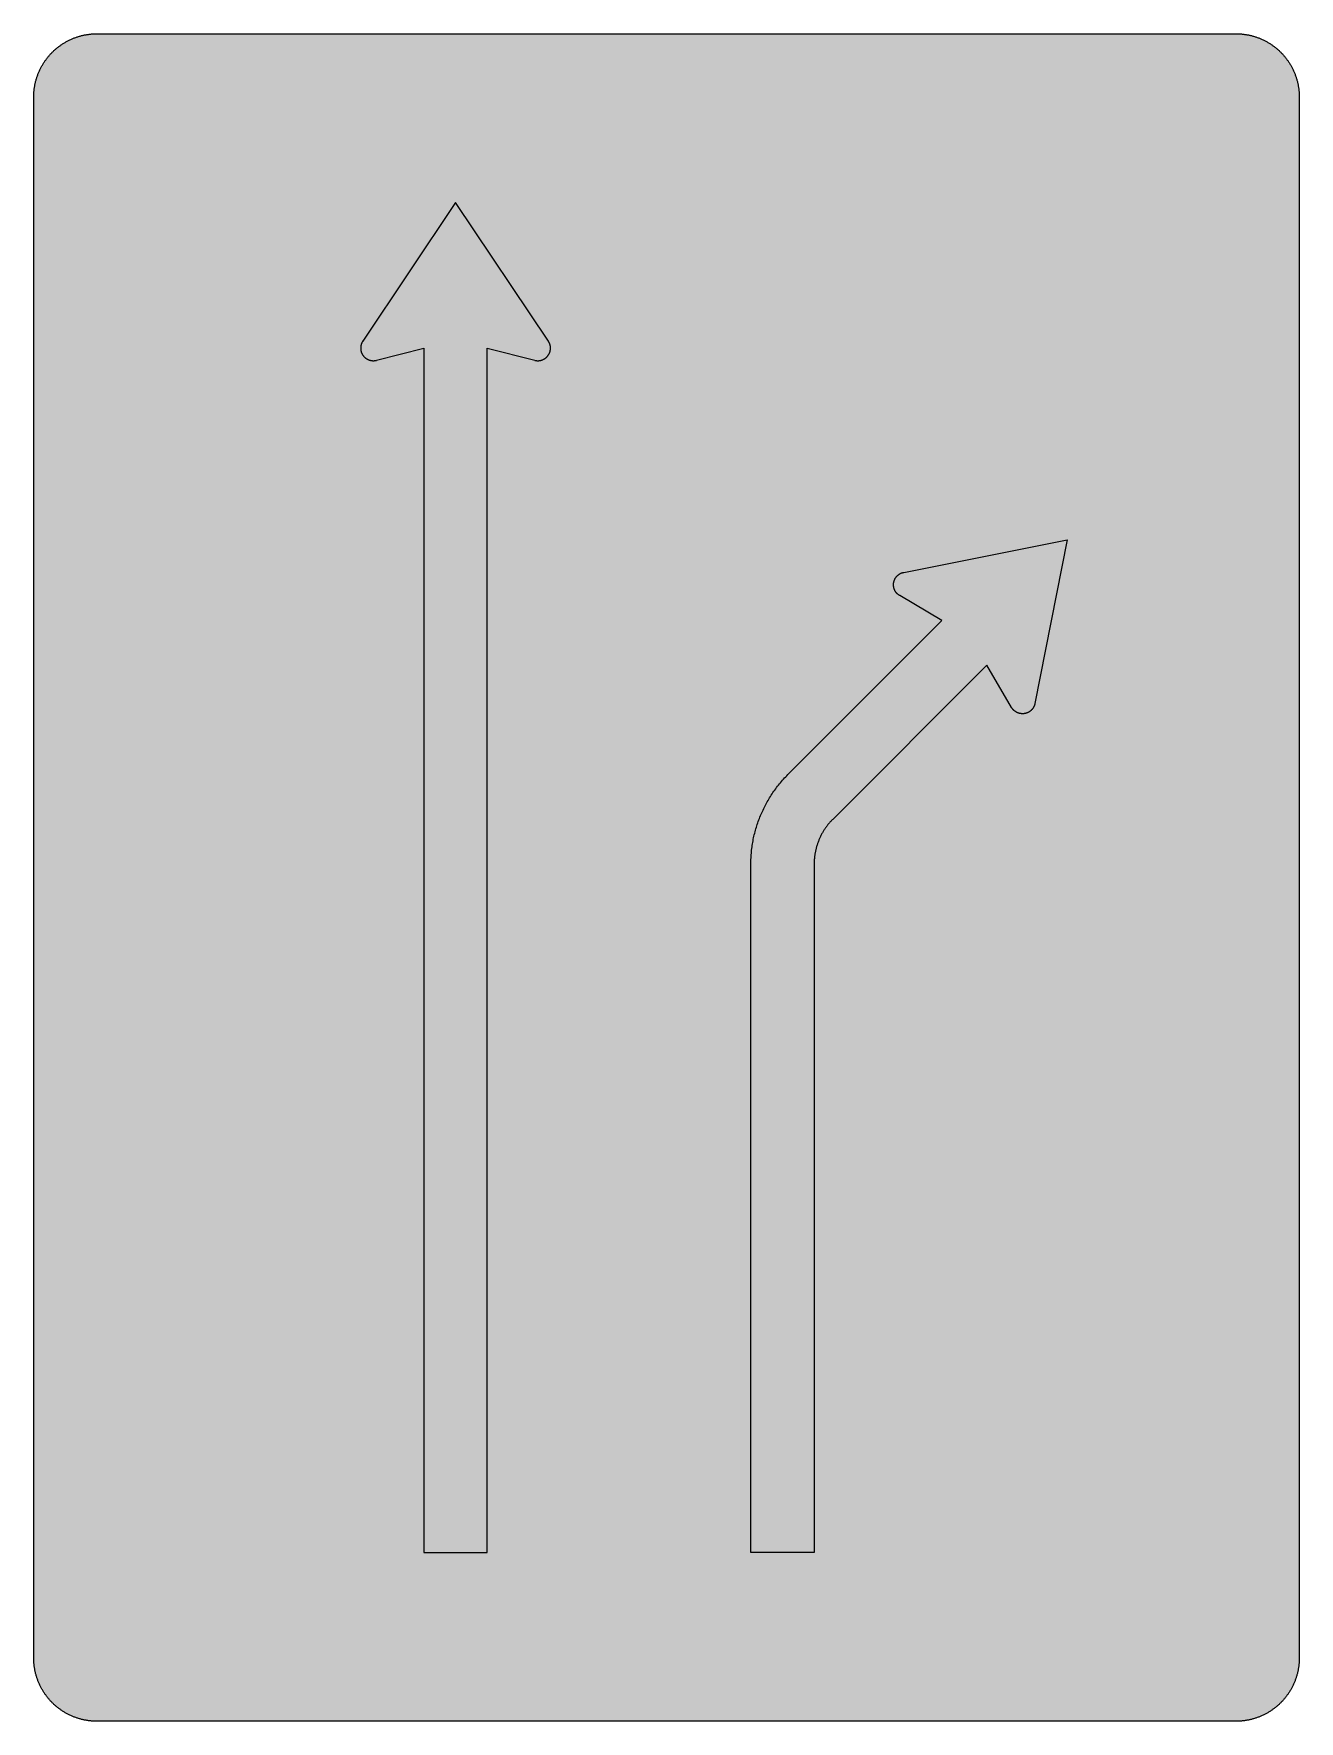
# Model space of a CAD drawing. Header units: millimetres. Extents: x 0 to 423, y 0 to 564.
import ezdxf

# ---------------------------------------------------------------- set-up
doc = ezdxf.new("R2010")
doc.units = ezdxf.units.MM

msp = doc.modelspace()

# ---------------------------------------------------------------- hatches: boundary and pattern name
for color, points in [(254, [(21.2189, 0.0537), (20.955, 0.0533), (20.6934, 0.0584), (20.4292, 0.066), (20.1676, 0.0787), (19.906, 0.094), (19.6469, 0.1118), (19.3853, 0.1321), (19.1262, 0.1549), (18.8671, 0.1829), (18.608, 0.2134), (18.349, 0.2464), (18.0924, 0.2845), (17.8359, 0.3251), (17.5793, 0.3683), (17.3253, 0.414), (17.0688, 0.4623), (16.8148, 0.5156), (16.5633, 0.5715), (16.3093, 0.6299), (16.0579, 0.6909), (15.809, 0.7544), (15.56, 0.823), (15.3111, 0.8941), (15.0622, 0.9677), (14.8158, 1.0439), (14.5694, 1.1227), (14.3256, 1.2065), (14.0818, 1.2903), (13.8379, 1.3792), (13.5966, 1.4707), (13.3579, 1.5672), (13.1191, 1.6637), (12.8803, 1.7628), (12.6441, 1.8669), (12.4079, 1.9736), (12.1742, 2.0803), (11.9405, 2.192), (11.7094, 2.3089), (11.4808, 2.4257), (11.2522, 2.5451), (11.0236, 2.6695), (10.7975, 2.794), (10.574, 2.9235), (10.3505, 3.0556), (10.1295, 3.1877), (9.9111, 3.3249), (9.6926, 3.4646), (9.4742, 3.6068), (9.2608, 3.7541), (9.0475, 3.9014), (8.8341, 4.0513), (8.6258, 4.2037), (8.4176, 4.3612), (8.2118, 4.5187), (8.0061, 4.6812), (7.8029, 4.8438), (7.6022, 5.0114), (7.4041, 5.1816), (7.206, 5.3518), (7.0129, 5.527), (6.8174, 5.7048), (6.6269, 5.8826), (6.4389, 6.0655), (6.2509, 6.2509), (6.0655, 6.4389), (5.8852, 6.6269), (5.7048, 6.8174), (5.527, 7.0104), (5.3518, 7.206), (5.1816, 7.4041), (5.0114, 7.6022), (4.8463, 7.8029), (4.6812, 8.0061), (4.5187, 8.2118), (4.3612, 8.4176), (4.2062, 8.6258), (4.0513, 8.8341), (3.9014, 9.0475), (3.7541, 9.2608), (3.6068, 9.4742), (3.4646, 9.6926), (3.3249, 9.9085), (3.1877, 10.1295), (3.0556, 10.3505), (2.9235, 10.574), (2.794, 10.7975), (2.6695, 11.0236), (2.5451, 11.2522), (2.4257, 11.4808), (2.3063, 11.7094), (2.192, 11.9405), (2.0803, 12.1742), (1.971, 12.4079), (1.8669, 12.6441), (1.7628, 12.8803), (1.6637, 13.1191), (1.5646, 13.3579), (1.4707, 13.5966), (1.3792, 13.8379), (1.2903, 14.0818), (1.2065, 14.3256), (1.1227, 14.5694), (1.0439, 14.8158), (0.9652, 15.0622), (0.8915, 15.3111), (0.823, 15.56), (0.7544, 15.809), (0.6883, 16.0604), (0.6274, 16.3119), (0.569, 16.5633), (0.5131, 16.8148), (0.4623, 17.0688), (0.4115, 17.3253), (0.3658, 17.5793), (0.3226, 17.8359), (0.2819, 18.0924), (0.2464, 18.3515), (0.2134, 18.608), (0.1829, 18.8671), (0.1549, 19.1262), (0.1295, 19.3878), (0.1092, 19.6469), (0.0914, 19.9085), (0.0762, 20.1701), (0.066, 20.4318), (0.0584, 20.6934), (0.0533, 20.955), (0.0508, 21.2192), (0.0522, 543.3314), (0.0533, 543.593), (0.0584, 543.8546), (0.066, 544.1188), (0.0762, 544.3804), (0.0914, 544.642), (0.1092, 544.9011), (0.1295, 545.1627), (0.1549, 545.4218), (0.1829, 545.6809), (0.2134, 545.94), (0.2464, 546.1991), (0.2819, 546.4556), (0.3226, 546.7121), (0.3658, 546.9687), (0.4115, 547.2227), (0.4623, 547.4792), (0.5131, 547.7332), (0.569, 547.9847), (0.6274, 548.2387), (0.6883, 548.4876), (0.7544, 548.7391), (0.823, 548.988), (0.8915, 549.2369), (0.9652, 549.4858), (1.0439, 549.7322), (1.1227, 549.9786), (1.2065, 550.2224), (1.2903, 550.4663), (1.3792, 550.7076), (1.4707, 550.9489), (1.5646, 551.1902), (1.6637, 551.4289), (1.7628, 551.6677), (1.8669, 551.9039), (1.971, 552.1401), (2.0803, 552.3738), (2.192, 552.6049), (2.3063, 552.8386), (2.4257, 553.0672), (2.5451, 553.2958), (2.6695, 553.5244), (2.794, 553.7505), (2.9235, 553.974), (3.0556, 554.1975), (3.1877, 554.4185), (3.3249, 554.6369), (3.4646, 554.8554), (3.6068, 555.0738), (3.7541, 555.2872), (3.9014, 555.5005), (4.0513, 555.7114), (4.2062, 555.9222), (4.3612, 556.1305), (4.5187, 556.3362), (4.6812, 556.5419), (4.8463, 556.7451), (5.0114, 556.9458), (5.1816, 557.1439), (5.3518, 557.342), (5.527, 557.5351), (5.7048, 557.7281), (5.8852, 557.9212), (6.0655, 558.1091), (6.2509, 558.2971), (6.4389, 558.4825), (6.6269, 558.6628), (6.8174, 558.8432), (7.0129, 559.021), (7.206, 559.1937), (7.4041, 559.3664), (7.6022, 559.5366), (7.8029, 559.7017), (8.0061, 559.8668), (8.2118, 560.0268), (8.4176, 560.1868), (8.6258, 560.3418), (8.8341, 560.4967), (9.0475, 560.6466), (9.2608, 560.7939), (9.4742, 560.9387), (9.6926, 561.0835), (9.9111, 561.2232), (10.1295, 561.3603), (10.3505, 561.4924), (10.574, 561.6245), (10.7975, 561.754), (11.0236, 561.8785), (11.2522, 562.0029), (11.4808, 562.1223), (11.7094, 562.2392), (11.9405, 562.356), (12.1742, 562.4678), (12.4079, 562.5744), (12.6441, 562.6811), (12.8803, 562.7853), (13.1191, 562.8843), (13.3579, 562.9834), (13.5966, 563.0774), (13.8379, 563.1688), (14.0818, 563.2577), (14.3256, 563.3415), (14.5694, 563.4253), (14.8158, 563.5041), (15.0622, 563.5803), (15.3111, 563.6539), (15.56, 563.7251), (15.809, 563.7936), (16.0579, 563.8571), (16.3093, 563.9206), (16.5633, 563.9791), (16.8148, 564.0349), (17.0688, 564.0857), (17.3253, 564.1365), (17.5793, 564.1823), (17.8359, 564.2254), (18.0924, 564.2635), (18.349, 564.3016), (18.608, 564.3347), (18.8671, 564.3651), (19.1262, 564.3931), (19.3853, 564.4185), (19.6469, 564.4388), (19.906, 564.4566), (20.1676, 564.4718), (20.4292, 564.482), (20.6934, 564.4896), (20.955, 564.4947), (21.2166, 564.4972), (402.2189, 564.4981), (402.4808, 564.4947), (402.7424, 564.4896), (403.0066, 564.482), (403.2682, 564.4718), (403.5298, 564.4566), (403.7889, 564.4388), (404.0505, 564.4185), (404.3096, 564.3931), (404.5687, 564.3651), (404.8277, 564.3347), (405.0868, 564.3016), (405.3434, 564.2635), (405.5999, 564.2254), (405.8564, 564.1823), (406.113, 564.1365), (406.367, 564.0857), (406.621, 564.0349), (406.875, 563.9791), (407.1264, 563.9206), (407.3779, 563.8571), (407.6268, 563.7936), (407.8783, 563.7251), (408.1272, 563.6539), (408.3736, 563.5803), (408.62, 563.5041), (408.8663, 563.4253), (409.1102, 563.3415), (409.354, 563.2577), (409.5979, 563.1688), (409.8392, 563.0774), (410.0805, 562.9834), (410.3192, 562.8843), (410.5554, 562.7853), (410.7942, 562.6811), (411.0279, 562.5744), (411.2616, 562.4678), (411.4952, 562.356), (411.7264, 562.2392), (411.9575, 562.1223), (412.1861, 562.0029), (412.4122, 561.8785), (412.6382, 561.754), (412.8643, 561.6245), (413.0853, 561.4924), (413.3063, 561.3603), (413.5272, 561.2232), (413.7457, 561.0835), (413.9616, 560.9387), (414.1775, 560.7939), (414.3908, 560.6466), (414.6017, 560.4967), (414.8125, 560.3418), (415.0208, 560.1868), (415.2265, 560.0268), (415.4297, 559.8668), (415.6329, 559.7017), (415.8336, 559.5366), (416.0342, 559.3664), (416.2298, 559.1937), (416.4254, 559.021), (416.6184, 558.8432), (416.8089, 558.6628), (416.9994, 558.4825), (417.1848, 558.2971), (417.3703, 558.1091), (417.5531, 557.9212), (417.7335, 557.7281), (417.9087, 557.5351), (418.084, 557.342), (418.2567, 557.1439), (418.4244, 556.9458), (418.592, 556.7451), (418.7546, 556.5419), (418.9171, 556.3362), (419.0746, 556.1305), (419.2321, 555.9222), (419.3845, 555.7114), (419.5369, 555.5005), (419.6842, 555.2872), (419.829, 555.0738), (419.9712, 554.8554), (420.1109, 554.6369), (420.2481, 554.4185), (420.3827, 554.1975), (420.5148, 553.974), (420.6418, 553.7505), (420.7688, 553.5244), (420.8907, 553.2958), (421.0126, 553.0672), (421.1295, 552.8386), (421.2438, 552.6049), (421.3555, 552.3738), (421.4647, 552.1401), (421.5689, 551.9039), (421.673, 551.6677), (421.7746, 551.4289), (421.8711, 551.1902), (421.9651, 550.9489), (422.0566, 550.7076), (422.1455, 550.4663), (422.2318, 550.2224), (422.3131, 549.9786), (422.3918, 549.7322), (422.4706, 549.4858), (422.5442, 549.2369), (422.6128, 548.988), (422.6814, 548.7391), (422.7449, 548.4876), (422.8084, 548.2387), (422.8668, 547.9847), (422.9227, 547.7332), (422.9735, 547.4792), (423.0243, 547.2227), (423.07, 546.9687), (423.1132, 546.7121), (423.1513, 546.4556), (423.1894, 546.1991), (423.2224, 545.94), (423.2529, 545.6809), (423.2808, 545.4218), (423.3037, 545.1627), (423.3266, 544.9011), (423.3443, 544.642), (423.357, 544.3804), (423.3697, 544.1188), (423.3774, 543.8546), (423.3824, 543.593), (423.385, 543.3314), (423.3855, 21.2203), (423.3824, 20.955), (423.3774, 20.6934), (423.3697, 20.4318), (423.357, 20.1701), (423.3443, 19.9085), (423.3266, 19.6469), (423.3037, 19.3878), (423.2808, 19.1262), (423.2529, 18.8671), (423.2224, 18.608), (423.1894, 18.3515), (423.1513, 18.0924), (423.1132, 17.8359), (423.07, 17.5793), (423.0243, 17.3253), (422.9735, 17.0688), (422.9227, 16.8148), (422.8668, 16.5633), (422.8084, 16.3119), (422.7449, 16.0604), (422.6814, 15.809), (422.6128, 15.56), (422.5442, 15.3111), (422.4706, 15.0622), (422.3918, 14.8158), (422.3131, 14.5694), (422.2318, 14.3256), (422.1455, 14.0818), (422.0566, 13.8379), (421.9651, 13.5966), (421.8711, 13.3579), (421.7746, 13.1191), (421.673, 12.8803), (421.5689, 12.6441), (421.4647, 12.4079), (421.3555, 12.1742), (421.2438, 11.9405), (421.1295, 11.7094), (421.0126, 11.4808), (420.8907, 11.2522), (420.7688, 11.0236), (420.6418, 10.7975), (420.5148, 10.574), (420.3827, 10.3505), (420.2481, 10.1295), (420.1109, 9.9085), (419.9712, 9.6926), (419.829, 9.4742), (419.6842, 9.2608), (419.5369, 9.0475), (419.3845, 8.8341), (419.2321, 8.6258), (419.0746, 8.4176), (418.9171, 8.2118), (418.7546, 8.0061), (418.592, 7.8029), (418.4244, 7.6022), (418.2567, 7.4041), (418.084, 7.206), (417.9087, 7.0104), (417.7335, 6.8174), (417.5531, 6.6269), (417.3703, 6.4389), (417.1848, 6.2509), (416.9994, 6.0655), (416.8089, 5.8826), (416.6184, 5.7048), (416.4254, 5.527), (416.2298, 5.3518), (416.0342, 5.1816), (415.8336, 5.0114), (415.6329, 4.8438), (415.4297, 4.6812), (415.2265, 4.5187), (415.0208, 4.3612), (414.8125, 4.2037), (414.6017, 4.0513), (414.3908, 3.9014), (414.1775, 3.7541), (413.9616, 3.6068), (413.7457, 3.4646), (413.5272, 3.3249), (413.3063, 3.1877), (413.0853, 3.0556), (412.8643, 2.9235), (412.6382, 2.794), (412.4122, 2.6695), (412.1861, 2.5451), (411.9575, 2.4257), (411.7264, 2.3089), (411.4952, 2.192), (411.2616, 2.0803), (411.0279, 1.9736), (410.7942, 1.8669), (410.5554, 1.7628), (410.3192, 1.6637), (410.0805, 1.5672), (409.8392, 1.4707), (409.5979, 1.3792), (409.354, 1.2903), (409.1102, 1.2065), (408.8663, 1.1227), (408.62, 1.0439), (408.3736, 0.9677), (408.1272, 0.8941), (407.8783, 0.823), (407.6268, 0.7544), (407.3779, 0.6909), (407.1264, 0.6299), (406.875, 0.5715), (406.621, 0.5156), (406.367, 0.4623), (406.113, 0.414), (405.8564, 0.3683), (405.5999, 0.3251), (405.3434, 0.2845), (405.0868, 0.2464), (404.8277, 0.2134), (404.5687, 0.1829), (404.3096, 0.1549), (404.0505, 0.1321), (403.7889, 0.1118), (403.5298, 0.094), (403.2682, 0.0787), (403.0066, 0.066), (402.7424, 0.0584), (402.4808, 0.0533), (402.2166, 0.0533)]), (59, [(151.7467, 459.3703), (167.6217, 455.2703), (167.6375, 455.2645), (167.6527, 455.262), (167.6679, 455.2569), (167.6857, 455.2518), (167.701, 455.2493), (167.7187, 455.2442), (167.734, 455.2417), (167.7518, 455.2366), (167.767, 455.234), (167.7822, 455.2315), (167.8, 455.2264), (167.8153, 455.2239), (167.833, 455.2213), (167.8483, 455.2163), (167.8661, 455.2137), (167.8813, 455.2112), (167.8991, 455.2086), (167.9143, 455.2036), (167.9321, 455.201), (167.9473, 455.1985), (167.9626, 455.1959), (167.9804, 455.1934), (167.9956, 455.1909), (168.0134, 455.1883), (168.0286, 455.1858), (168.0464, 455.1832), (168.0616, 455.1807), (168.0794, 455.1782), (168.0947, 455.1756), (168.1124, 455.1731), (168.1302, 455.1705), (168.1455, 455.168), (168.1632, 455.168), (168.1785, 455.1655), (168.1963, 455.1629), (168.2115, 455.1604), (168.2293, 455.1604), (168.2445, 455.1578), (168.2623, 455.1553), (168.2775, 455.1553), (168.2953, 455.1528), (168.3106, 455.1502), (168.3283, 455.1502), (168.3461, 455.1477), (168.3614, 455.1477), (168.3791, 455.1451), (168.3944, 455.1451), (168.4122, 455.1451), (168.4274, 455.1426), (168.4452, 455.1426), (168.4604, 455.1401), (168.4782, 455.1401), (168.496, 455.1401), (168.5112, 455.1401), (168.529, 455.1375), (168.5442, 455.1375), (168.562, 455.1375), (168.5773, 455.1375), (168.595, 455.1375), (168.6128, 455.135), (168.6281, 455.135), (168.6458, 455.135), (168.6611, 455.135), (168.6789, 455.135), (168.7881, 455.1375), (168.8973, 455.1401), (169.004, 455.1477), (169.1107, 455.1578), (169.2173, 455.1705), (169.324, 455.1832), (169.4282, 455.201), (169.5323, 455.2213), (169.6339, 455.2442), (169.738, 455.2696), (169.8371, 455.295), (169.9387, 455.3255), (170.0378, 455.3585), (170.1343, 455.3915), (170.2308, 455.4296), (170.3273, 455.4677), (170.4213, 455.5084), (170.5153, 455.5541), (170.6067, 455.5998), (170.6956, 455.6455), (170.7871, 455.6963), (170.8734, 455.7497), (170.9598, 455.803), (171.0461, 455.8589), (171.13, 455.9173), (171.2112, 455.9757), (171.2925, 456.0392), (171.3713, 456.1027), (171.45, 456.1688), (171.5262, 456.2348), (171.5999, 456.3034), (171.6735, 456.3745), (171.7421, 456.4482), (171.8132, 456.5218), (171.8793, 456.598), (171.9453, 456.6768), (172.0088, 456.7555), (172.0723, 456.8368), (172.1307, 456.9181), (172.1891, 457.0019), (172.245, 457.0882), (172.2984, 457.1746), (172.3517, 457.261), (172.4, 457.3499), (172.4482, 457.4413), (172.4939, 457.5327), (172.5371, 457.6267), (172.5803, 457.7207), (172.6184, 457.8172), (172.6565, 457.9137), (172.6895, 458.0103), (172.7225, 458.1093), (172.7505, 458.2109), (172.7784, 458.31), (172.8038, 458.4116), (172.8267, 458.5157), (172.847, 458.6199), (172.8622, 458.724), (172.8775, 458.8307), (172.8902, 458.9374), (172.9003, 459.044), (172.9054, 459.1507), (172.9105, 459.2599), (172.913, 459.3692), (172.913, 459.4073), (172.9105, 459.4479), (172.9105, 459.486), (172.908, 459.5266), (172.908, 459.5647), (172.9054, 459.6054), (172.9029, 459.6435), (172.9003, 459.6816), (172.8978, 459.7222), (172.8953, 459.7603), (172.8902, 459.7984), (172.8851, 459.8391), (172.8826, 459.8772), (172.8775, 459.9153), (172.8724, 459.9534), (172.8648, 459.9915), (172.8597, 460.0321), (172.8546, 460.0702), (172.847, 460.1083), (172.8394, 460.1464), (172.8318, 460.1845), (172.8241, 460.2226), (172.8165, 460.2607), (172.8089, 460.2988), (172.8013, 460.3369), (172.7911, 460.375), (172.781, 460.4131), (172.7708, 460.4512), (172.7632, 460.4868), (172.7505, 460.5249), (172.7403, 460.563), (172.7302, 460.5985), (172.7175, 460.6366), (172.7073, 460.6747), (172.6946, 460.7103), (172.6819, 460.7484), (172.6692, 460.7839), (172.6565, 460.822), (172.6413, 460.8576), (172.6286, 460.8932), (172.6133, 460.9313), (172.6006, 460.9668), (172.5854, 461.0024), (172.5701, 461.0379), (172.5549, 461.0735), (172.5397, 461.1091), (172.5219, 461.1446), (172.5066, 461.1802), (172.4889, 461.2157), (172.4711, 461.2513), (172.4533, 461.2843), (172.4355, 461.3199), (172.4177, 461.3554), (172.4, 461.3885), (172.3822, 461.424), (172.3619, 461.457), (172.3415, 461.4901), (172.3238, 461.5256), (172.3034, 461.5586), (172.2831, 461.5917), (172.2603, 461.6247), (172.2399, 461.6577), (172.2196, 461.6907), (172.1968, 461.7237), (141.1633, 508.0536), (110.1302, 461.7251), (110.1065, 461.6907), (110.0861, 461.6577), (110.0658, 461.6247), (110.043, 461.5917), (110.0226, 461.5586), (110.0023, 461.5256), (109.9845, 461.4901), (109.9642, 461.457), (109.9439, 461.424), (109.9261, 461.3885), (109.9083, 461.3554), (109.888, 461.3199), (109.8702, 461.2843), (109.855, 461.2513), (109.8372, 461.2157), (109.8194, 461.1802), (109.8042, 461.1446), (109.7864, 461.1091), (109.7712, 461.0735), (109.7559, 461.0379), (109.7407, 461.0024), (109.7255, 460.9668), (109.7102, 460.9313), (109.6975, 460.8932), (109.6823, 460.8576), (109.6696, 460.822), (109.6569, 460.7839), (109.6442, 460.7484), (109.6315, 460.7103), (109.6188, 460.6747), (109.6061, 460.6366), (109.5959, 460.5985), (109.5832, 460.563), (109.5731, 460.5249), (109.5629, 460.4868), (109.5527, 460.4512), (109.5426, 460.4131), (109.5324, 460.375), (109.5248, 460.3369), (109.5146, 460.2988), (109.507, 460.2607), (109.4994, 460.2226), (109.4918, 460.1845), (109.4842, 460.1464), (109.4765, 460.1083), (109.4715, 460.0702), (109.4638, 460.0321), (109.4588, 459.9915), (109.4537, 459.9534), (109.4486, 459.9153), (109.4435, 459.8772), (109.4384, 459.8391), (109.4334, 459.7984), (109.4308, 459.7603), (109.4257, 459.7222), (109.4232, 459.6816), (109.4207, 459.6435), (109.4181, 459.6054), (109.4156, 459.5647), (109.4156, 459.5266), (109.413, 459.486), (109.413, 459.4479), (109.413, 459.4073), (109.413, 459.3692), (109.413, 459.2599), (109.4181, 459.1507), (109.4232, 459.044), (109.4334, 458.9374), (109.4461, 458.8307), (109.4613, 458.724), (109.4791, 458.6199), (109.4969, 458.5157), (109.5197, 458.4116), (109.5451, 458.31), (109.5731, 458.2109), (109.6035, 458.1093), (109.634, 458.0103), (109.6696, 457.9137), (109.7051, 457.8172), (109.7458, 457.7207), (109.7864, 457.6267), (109.8296, 457.5327), (109.8753, 457.4413), (109.9236, 457.3499), (109.9718, 457.261), (110.0252, 457.1746), (110.0785, 457.0882), (110.1344, 457.0019), (110.1928, 456.9181), (110.2538, 456.8368), (110.3147, 456.7555), (110.3782, 456.6768), (110.4443, 456.598), (110.5129, 456.5218), (110.5814, 456.4482), (110.6526, 456.3745), (110.7262, 456.3034), (110.7999, 456.2348), (110.8761, 456.1688), (110.9523, 456.1027), (111.031, 456.0392), (111.1123, 455.9757), (111.1961, 455.9173), (111.2799, 455.8589), (111.3638, 455.803), (111.4501, 455.7497), (111.539, 455.6963), (111.6279, 455.6455), (111.7194, 455.5998), (111.8108, 455.5541), (111.9048, 455.5084), (111.9988, 455.4677), (112.0927, 455.4296), (112.1893, 455.3915), (112.2883, 455.3585), (112.3874, 455.3255), (112.4864, 455.295), (112.588, 455.2696), (112.6896, 455.2442), (112.7912, 455.2213), (112.8954, 455.201), (113.0021, 455.1832), (113.1062, 455.1705), (113.2129, 455.1578), (113.3196, 455.1477), (113.4288, 455.1401), (113.5355, 455.1375), (113.6447, 455.135), (113.6625, 455.135), (113.6802, 455.135), (113.6955, 455.135), (113.7133, 455.135), (113.7285, 455.1375), (113.7463, 455.1375), (113.7641, 455.1375), (113.7793, 455.1375), (113.7971, 455.1375), (113.8123, 455.1401), (113.8301, 455.1401), (113.8479, 455.1401), (113.8631, 455.1401), (113.8809, 455.1426), (113.8961, 455.1426), (113.9139, 455.1451), (113.9292, 455.1451), (113.9469, 455.1451), (113.9647, 455.1477), (113.98, 455.1477), (113.9977, 455.1502), (114.013, 455.1502), (114.0308, 455.1528), (114.046, 455.1553), (114.0638, 455.1553), (114.079, 455.1578), (114.0968, 455.1604), (114.1146, 455.1604), (114.1298, 455.1629), (114.1476, 455.1655), (114.1628, 455.168), (114.1806, 455.168), (114.1959, 455.1705), (114.2136, 455.1731), (114.2289, 455.1756), (114.2467, 455.1782), (114.2619, 455.1807), (114.2797, 455.1832), (114.2949, 455.1858), (114.3127, 455.1883), (114.3279, 455.1909), (114.3457, 455.1934), (114.361, 455.1959), (114.3787, 455.1985), (114.394, 455.201), (114.4118, 455.2036), (114.427, 455.2086), (114.4422, 455.2112), (114.46, 455.2137), (114.4753, 455.2163), (114.493, 455.2213), (114.5083, 455.2239), (114.5261, 455.2264), (114.5413, 455.2315), (114.5591, 455.234), (114.5743, 455.2366), (114.5896, 455.2417), (114.6073, 455.2442), (114.6226, 455.2493), (114.6378, 455.2518), (114.6556, 455.2569), (114.6708, 455.262), (114.6886, 455.2645), (114.7039, 455.2696), (130.58, 459.3703), (130.58, 56.4981), (151.7467, 56.4981)]), (59, [(303.8669, 368.2238), (289.7434, 376.5501), (289.6819, 376.5855), (289.6235, 376.621), (289.5651, 376.6591), (289.5067, 376.6998), (289.4482, 376.7379), (289.3924, 376.7785), (289.3365, 376.8192), (289.2831, 376.8623), (289.2273, 376.9055), (289.1739, 376.9487), (289.1231, 376.9944), (289.0698, 377.0401), (289.019, 377.0859), (288.9707, 377.1316), (288.9199, 377.1798), (288.8717, 377.2281), (288.8234, 377.2789), (288.7777, 377.3272), (288.732, 377.378), (288.6862, 377.4288), (288.6431, 377.4821), (288.5999, 377.5354), (288.5567, 377.5888), (288.5161, 377.6421), (288.4754, 377.6955), (288.4348, 377.7513), (288.3967, 377.8072), (288.3586, 377.8631), (288.3205, 377.9215), (288.2849, 377.9774), (288.2494, 378.0358), (288.2163, 378.0942), (288.1833, 378.1552), (288.1503, 378.2136), (288.1198, 378.2746), (288.0893, 378.3355), (288.0589, 378.3965), (288.0309, 378.46), (288.003, 378.521), (287.9776, 378.5845), (287.9522, 378.648), (287.9268, 378.7115), (287.9039, 378.775), (287.8811, 378.8385), (287.8607, 378.9045), (287.8404, 378.968), (287.8201, 379.034), (287.8023, 379.1001), (287.7845, 379.1661), (287.7693, 379.2322), (287.7541, 379.3007), (287.7414, 379.3668), (287.7287, 379.4354), (287.716, 379.5039), (287.7058, 379.57), (287.6956, 379.6386), (287.6855, 379.7071), (287.6804, 379.7783), (287.6728, 379.8468), (287.6677, 379.9154), (287.6626, 379.984), (287.6601, 380.0551), (287.6601, 380.1262), (287.6575, 380.1948), (287.6601, 380.2888), (287.6626, 380.3828), (287.6677, 380.4768), (287.6753, 380.5707), (287.6855, 380.6622), (287.6956, 380.7562), (287.7083, 380.8476), (287.7236, 380.939), (287.7414, 381.0279), (287.7591, 381.1168), (287.782, 381.2083), (287.8049, 381.2946), (287.8277, 381.3835), (287.8557, 381.4699), (287.8836, 381.5563), (287.9141, 381.6426), (287.9446, 381.7264), (287.9776, 381.8103), (288.0131, 381.8941), (288.0512, 381.9754), (288.0893, 382.0566), (288.13, 382.1379), (288.1706, 382.2167), (288.2163, 382.2954), (288.2595, 382.3716), (288.3078, 382.4478), (288.356, 382.524), (288.4068, 382.5977), (288.4576, 382.6713), (288.511, 382.7424), (288.5643, 382.8136), (288.6202, 382.8821), (288.6786, 382.9507), (288.737, 383.0193), (288.798, 383.0853), (288.859, 383.1488), (288.9225, 383.2123), (288.986, 383.2758), (289.052, 383.3368), (289.1206, 383.3952), (289.1892, 383.4536), (289.2577, 383.5095), (289.3289, 383.5654), (289.4, 383.6187), (289.4736, 383.6721), (289.5473, 383.7229), (289.6235, 383.7711), (289.7022, 383.8194), (289.7784, 383.8651), (289.8572, 383.9083), (289.9385, 383.9515), (290.0197, 383.9921), (290.101, 384.0328), (290.1848, 384.0709), (290.2687, 384.1064), (290.355, 384.1394), (290.4414, 384.1725), (290.5277, 384.2029), (290.6166, 384.2334), (290.7055, 384.2588), (290.7944, 384.2842), (290.8859, 384.3071), (290.9773, 384.3299), (291.0713, 384.3477), (345.7744, 395.1647), (334.9611, 340.462), (334.9396, 340.3676), (334.9193, 340.2762), (334.8965, 340.1847), (334.8711, 340.0958), (334.8431, 340.0069), (334.8152, 339.918), (334.7847, 339.8317), (334.7517, 339.7453), (334.7161, 339.659), (334.6806, 339.5751), (334.6425, 339.4913), (334.6044, 339.41), (334.5637, 339.3288), (334.5205, 339.2475), (334.4748, 339.1687), (334.4291, 339.09), (334.3808, 339.0138), (334.3326, 338.9376), (334.2818, 338.8639), (334.2284, 338.7903), (334.1751, 338.7192), (334.1218, 338.648), (334.0633, 338.5769), (334.0049, 338.5083), (333.9465, 338.4423), (333.8855, 338.3763), (333.8246, 338.3128), (333.7611, 338.2493), (333.695, 338.1883), (333.629, 338.1273), (333.563, 338.0689), (333.4944, 338.0105), (333.4233, 337.9546), (333.3547, 337.8987), (333.281, 337.8479), (333.2074, 337.7946), (333.1337, 337.7463), (333.06, 337.6955), (332.9838, 337.6498), (332.9051, 337.6041), (332.8264, 337.5609), (332.7476, 337.5177), (332.6689, 337.4771), (332.5876, 337.439), (332.5038, 337.4034), (332.4225, 337.3679), (332.3387, 337.3323), (332.2523, 337.3018), (332.1685, 337.2714), (332.0821, 337.2434), (331.9958, 337.218), (331.9069, 337.1926), (331.818, 337.1698), (331.7291, 337.1494), (331.6402, 337.1291), (331.5487, 337.1113), (331.4573, 337.0986), (331.3659, 337.0834), (331.2744, 337.0732), (331.183, 337.0631), (331.089, 337.0555), (330.995, 337.0504), (330.901, 337.0478), (330.8071, 337.0478), (330.7359, 337.0478), (330.6674, 337.0504), (330.5962, 337.0529), (330.5277, 337.0555), (330.4565, 337.0605), (330.388, 337.0682), (330.3194, 337.0758), (330.2508, 337.0834), (330.1822, 337.0936), (330.1136, 337.1037), (330.0476, 337.1164), (329.979, 337.1291), (329.913, 337.1418), (329.8444, 337.1571), (329.7784, 337.1748), (329.7123, 337.1901), (329.6463, 337.2104), (329.5802, 337.2282), (329.5142, 337.2485), (329.4507, 337.2714), (329.3847, 337.2917), (329.3212, 337.3171), (329.2577, 337.3399), (329.1942, 337.3653), (329.1332, 337.3933), (329.0697, 337.4187), (329.0087, 337.4492), (328.9478, 337.4771), (328.8868, 337.5076), (328.8259, 337.5381), (328.7674, 337.5711), (328.7065, 337.6041), (328.6481, 337.6397), (328.5896, 337.6752), (328.5312, 337.7108), (328.4753, 337.7463), (328.4195, 337.7844), (328.3636, 337.8251), (328.3077, 337.8632), (328.2544, 337.9038), (328.1985, 337.9445), (328.1451, 337.9876), (328.0943, 338.0308), (328.041, 338.0765), (327.9902, 338.1197), (327.9394, 338.1654), (327.8886, 338.2137), (327.8403, 338.2594), (327.7921, 338.3102), (327.7438, 338.3585), (327.6981, 338.4093), (327.6498, 338.4601), (327.6067, 338.5109), (327.5609, 338.5642), (327.5178, 338.6176), (327.4746, 338.6709), (327.4314, 338.7268), (327.3908, 338.7801), (327.3501, 338.8385), (327.3095, 338.8944), (327.2714, 338.9528), (327.2333, 339.0113), (327.1952, 339.0697), (327.1596, 339.1306), (318.8339, 353.2558), (267.3078, 301.7294), (267.1216, 301.5412), (266.9388, 301.3532), (266.761, 301.1602), (266.5832, 300.9671), (266.4079, 300.7716), (266.2377, 300.576), (266.0675, 300.3779), (265.8999, 300.1747), (265.7373, 299.974), (265.5748, 299.7683), (265.4173, 299.5625), (265.2598, 299.3542), (265.1074, 299.1434), (264.9576, 298.9326), (264.8077, 298.7192), (264.6629, 298.5059), (264.5207, 298.2874), (264.381, 298.069), (264.2438, 297.8506), (264.1092, 297.6296), (263.9797, 297.4061), (263.8501, 297.1825), (263.7231, 296.9565), (263.6012, 296.7279), (263.4793, 296.4993), (263.3624, 296.2707), (263.2481, 296.0395), (263.1364, 295.8059), (263.0272, 295.5722), (262.9205, 295.336), (262.8189, 295.0997), (262.7173, 294.861), (262.6208, 294.6222), (262.5268, 294.3835), (262.4353, 294.1422), (262.3464, 293.8983), (262.2601, 293.6545), (262.1788, 293.4106), (262.0975, 293.1643), (262.0213, 292.9179), (261.9477, 292.669), (261.8765, 292.42), (261.8105, 292.1711), (261.7445, 291.9197), (261.6835, 291.6682), (261.6251, 291.4167), (261.5692, 291.1653), (261.5184, 290.9113), (261.4676, 290.6547), (261.4219, 290.4007), (261.3787, 290.1442), (261.3381, 289.8877), (261.3025, 289.6286), (261.2669, 289.372), (261.2365, 289.113), (261.2111, 288.8539), (261.1857, 288.5948), (261.1653, 288.3332), (261.1476, 288.0716), (261.1323, 287.8099), (261.1222, 287.5483), (261.112, 287.2867), (261.1069, 287.0251), (261.1069, 286.7609), (261.1078, 56.4981), (239.9411, 56.4981), (239.9411, 286.7625), (239.9436, 287.2867), (239.9538, 287.8125), (239.969, 288.3357), (239.9919, 288.8615), (240.0198, 289.3822), (240.0554, 289.9054), (240.0986, 290.4261), (240.1468, 290.9443), (240.2027, 291.465), (240.2637, 291.9806), (240.3297, 292.4988), (240.4034, 293.0119), (240.4847, 293.5275), (240.571, 294.038), (240.6625, 294.5486), (240.7615, 295.0591), (240.8657, 295.5671), (240.9774, 296.0726), (241.0943, 296.578), (241.2162, 297.0809), (241.3457, 297.5813), (241.4803, 298.0817), (241.6226, 298.577), (241.7699, 299.0723), (241.9223, 299.5676), (242.0823, 300.0578), (242.2474, 300.548), (242.4201, 301.0357), (242.5954, 301.5209), (242.7783, 302.0035), (242.9688, 302.4835), (243.1618, 302.961), (243.3625, 303.4386), (243.5682, 303.911), (243.7816, 304.3809), (244, 304.8508), (244.2235, 305.3156), (244.4521, 305.7779), (244.6858, 306.2376), (244.9271, 306.6948), (245.1735, 307.1495), (245.425, 307.6016), (245.684, 308.0512), (245.9457, 308.4957), (246.2149, 308.9377), (246.4892, 309.3771), (246.7686, 309.814), (247.0531, 310.2483), (247.3427, 310.6776), (247.6398, 311.1043), (247.9396, 311.5259), (248.2469, 311.9476), (248.5593, 312.3641), (248.8768, 312.7756), (249.1994, 313.1845), (249.5271, 313.5909), (249.8598, 313.9923), (250.2002, 314.3885), (250.5431, 314.7847), (250.891, 315.1734), (251.2466, 315.5594), (251.6048, 315.943), (251.9705, 316.3214), (252.3388, 316.6948)])]:
    msp.add_hatch(color=color).paths.add_polyline_path(points)
h = msp.add_hatch(color=59)
h.paths.add_polyline_path([(21.2189, 5.3453), (21.021, 5.3442), (20.8229, 5.3492), (20.6273, 5.3543), (20.4318, 5.3645), (20.2336, 5.3746), (20.0381, 5.3873), (19.8425, 5.4026), (19.6494, 5.4229), (19.4539, 5.4432), (19.2608, 5.4661), (19.0678, 5.4915), (18.8747, 5.5169), (18.6817, 5.5474), (18.4887, 5.5804), (18.2982, 5.6159), (18.1077, 5.6515), (17.9172, 5.6921), (17.7267, 5.7328), (17.5362, 5.776), (17.3482, 5.8217), (17.1602, 5.8699), (16.9723, 5.9207), (16.7869, 5.9741), (16.6014, 6.03), (16.416, 6.0884), (16.2306, 6.1468), (16.0477, 6.2103), (15.8648, 6.2738), (15.6845, 6.3398), (15.5016, 6.4084), (15.3213, 6.4795), (15.1435, 6.5532), (14.9657, 6.6269), (14.7879, 6.7056), (14.6101, 6.7843), (14.4348, 6.8656), (14.2596, 6.9494), (14.0868, 7.0358), (13.9141, 7.1247), (13.7439, 7.2136), (13.5712, 7.305), (13.4036, 7.4016), (13.2359, 7.4981), (13.0683, 7.5946), (12.9007, 7.6962), (12.7356, 7.7978), (12.573, 7.9045), (12.4104, 8.0112), (12.2504, 8.1204), (12.0904, 8.2296), (11.9304, 8.3439), (11.7729, 8.4582), (11.618, 8.575), (11.463, 8.6944), (11.3081, 8.8163), (11.1582, 8.9383), (11.0058, 9.0627), (10.856, 9.1897), (10.7086, 9.3193), (10.5639, 9.4513), (10.4191, 9.5834), (10.2743, 9.718), (10.1321, 9.8552), (9.9924, 9.9924), (9.8527, 10.1346), (9.718, 10.2743), (9.5834, 10.4191), (9.4488, 10.5639), (9.3193, 10.7112), (9.1897, 10.8585), (9.0627, 11.0058), (8.9383, 11.1582), (8.8138, 11.3106), (8.6944, 11.463), (8.575, 11.618), (8.4582, 11.7729), (8.3439, 11.9304), (8.2296, 12.0904), (8.1178, 12.2504), (8.0112, 12.4104), (7.9019, 12.573), (7.7978, 12.7381), (7.6962, 12.9007), (7.5946, 13.0683), (7.4955, 13.2359), (7.399, 13.4036), (7.305, 13.5712), (7.2136, 13.7439), (7.1222, 13.9141), (7.0358, 14.0868), (6.9494, 14.2596), (6.8656, 14.4348), (6.7843, 14.6101), (6.7031, 14.7879), (6.6269, 14.9657), (6.5507, 15.1435), (6.477, 15.3213), (6.4084, 15.5016), (6.3398, 15.6845), (6.2713, 15.8648), (6.2078, 16.0477), (6.1468, 16.2331), (6.0858, 16.416), (6.03, 16.6014), (5.9741, 16.7869), (5.9207, 16.9748), (5.8699, 17.1602), (5.8217, 17.3482), (5.776, 17.5362), (5.7302, 17.7267), (5.6896, 17.9172), (5.6515, 18.1077), (5.6134, 18.2982), (5.5778, 18.4887), (5.5474, 18.6817), (5.5169, 18.8747), (5.4889, 19.0678), (5.4635, 19.2608), (5.4407, 19.4539), (5.4204, 19.6494), (5.4026, 19.845), (5.3873, 20.0406), (5.3721, 20.2362), (5.3619, 20.4318), (5.3543, 20.6273), (5.3467, 20.8255), (5.3442, 21.021), (5.3416, 21.2192), (5.3439, 543.3314), (5.3442, 543.527), (5.3467, 543.7251), (5.3543, 543.9207), (5.3619, 544.1163), (5.3721, 544.3144), (5.3873, 544.51), (5.4026, 544.703), (5.4204, 544.8986), (5.4407, 545.0942), (5.4635, 545.2872), (5.4889, 545.4802), (5.5169, 545.6733), (5.5474, 545.8663), (5.5778, 546.0594), (5.6134, 546.2499), (5.6515, 546.4404), (5.6896, 546.6309), (5.7302, 546.8214), (5.776, 547.0119), (5.8217, 547.1998), (5.8699, 547.3878), (5.9207, 547.5732), (5.9741, 547.7612), (6.03, 547.9466), (6.0858, 548.132), (6.1468, 548.3149), (6.2078, 548.5003), (6.2713, 548.6832), (6.3398, 548.8635), (6.4084, 549.0464), (6.477, 549.2242), (6.5507, 549.4045), (6.6269, 549.5823), (6.7031, 549.7601), (6.7843, 549.9379), (6.8656, 550.1132), (6.9494, 550.2885), (7.0358, 550.4612), (7.1222, 550.6339), (7.2136, 550.8041), (7.305, 550.9743), (7.399, 551.1444), (7.4955, 551.3121), (7.5946, 551.4797), (7.6962, 551.6474), (7.7978, 551.8099), (7.9019, 551.975), (8.0112, 552.1376), (8.1178, 552.2976), (8.2296, 552.4576), (8.3439, 552.6176), (8.4582, 552.7751), (8.575, 552.9301), (8.6944, 553.085), (8.8138, 553.2399), (8.9383, 553.3898), (9.0627, 553.5422), (9.1897, 553.6895), (9.3193, 553.8394), (9.4488, 553.9842), (9.5834, 554.1289), (9.718, 554.2737), (9.8527, 554.416), (9.9924, 554.5557), (10.1321, 554.6954), (10.2743, 554.83), (10.4191, 554.9646), (10.5639, 555.0992), (10.7086, 555.2288), (10.856, 555.3583), (11.0058, 555.4853), (11.1582, 555.6098), (11.3081, 555.7317), (11.463, 555.8536), (11.618, 555.973), (11.7729, 556.0898), (11.9304, 556.2041), (12.0904, 556.3184), (12.2504, 556.4276), (12.4104, 556.5369), (12.573, 556.6435), (12.7356, 556.7502), (12.9007, 556.8518), (13.0683, 556.9534), (13.2359, 557.0525), (13.4036, 557.149), (13.5712, 557.243), (13.7439, 557.3344), (13.9141, 557.4259), (14.0868, 557.5122), (14.2596, 557.5986), (14.4348, 557.6824), (14.6101, 557.7637), (14.7879, 557.845), (14.9657, 557.9212), (15.1435, 557.9974), (15.3213, 558.0685), (15.5016, 558.1396), (15.6845, 558.2082), (15.8648, 558.2742), (16.0477, 558.3403), (16.2306, 558.4012), (16.416, 558.4622), (16.6014, 558.5181), (16.7869, 558.5739), (16.9723, 558.6273), (17.1602, 558.6781), (17.3482, 558.7263), (17.5362, 558.7721), (17.7267, 558.8152), (17.9172, 558.8584), (18.1077, 558.8965), (18.2982, 558.9346), (18.4887, 558.9676), (18.6817, 559.0007), (18.8747, 559.0311), (19.0678, 559.0591), (19.2608, 559.0845), (19.4539, 559.1073), (19.6494, 559.1277), (19.8425, 559.1454), (20.0381, 559.1607), (20.2336, 559.1759), (20.4318, 559.1861), (20.6273, 559.1937), (20.8229, 559.2013), (21.021, 559.2039), (21.2166, 559.2064), (402.2189, 559.2064), (402.4147, 559.2039), (402.6129, 559.2013), (402.8084, 559.1937), (403.004, 559.1861), (403.2021, 559.1759), (403.3977, 559.1607), (403.5933, 559.1454), (403.7863, 559.1277), (403.9819, 559.1073), (404.175, 559.0845), (404.368, 559.0591), (404.5636, 559.0311), (404.7541, 559.0007), (404.9471, 558.9676), (405.1376, 558.9346), (405.3307, 558.8965), (405.5212, 558.8584), (405.7091, 558.8152), (405.8996, 558.7721), (406.0876, 558.7263), (406.2755, 558.6781), (406.4635, 558.6273), (406.6489, 558.5739), (406.8343, 558.5181), (407.0198, 558.4622), (407.2052, 558.4012), (407.3881, 558.3403), (407.5709, 558.2742), (407.7538, 558.2082), (407.9342, 558.1396), (408.1145, 558.0685), (408.2923, 557.9974), (408.4726, 557.9212), (408.6504, 557.845), (408.8257, 557.7637), (409.001, 557.6824), (409.1762, 557.5986), (409.3489, 557.5122), (409.5217, 557.4259), (409.6944, 557.3344), (409.8646, 557.243), (410.0347, 557.149), (410.2024, 557.0525), (410.37, 556.9534), (410.5351, 556.8518), (410.7002, 556.7502), (410.8628, 556.6435), (411.0253, 556.5369), (411.1879, 556.4276), (411.3479, 556.3184), (411.5054, 556.2041), (411.6629, 556.0898), (411.8178, 555.973), (411.9728, 555.8536), (412.1277, 555.7317), (412.2801, 555.6098), (412.43, 555.4853), (412.5798, 555.3583), (412.7271, 555.2288), (412.8719, 555.0992), (413.0167, 554.9646), (413.1615, 554.83), (413.3037, 554.6954), (413.4434, 554.5557), (413.5831, 554.416), (413.7177, 554.2737), (413.8524, 554.1289), (413.987, 553.9842), (414.1165, 553.8394), (414.2461, 553.6895), (414.3731, 553.5422), (414.4975, 553.3898), (414.622, 553.2399), (414.7414, 553.085), (414.8607, 552.9301), (414.9776, 552.7751), (415.0944, 552.6176), (415.2062, 552.4576), (415.3179, 552.2976), (415.4272, 552.1376), (415.5338, 551.975), (415.638, 551.8099), (415.7396, 551.6474), (415.8412, 551.4797), (415.9402, 551.3121), (416.0368, 551.1444), (416.1307, 550.9743), (416.2222, 550.8041), (416.3136, 550.6339), (416.4025, 550.4612), (416.4863, 550.2885), (416.5702, 550.1132), (416.6514, 549.9379), (416.7327, 549.7601), (416.8089, 549.5823), (416.8851, 549.4045), (416.9588, 549.2242), (417.0274, 549.0464), (417.0959, 548.8635), (417.1645, 548.6832), (417.228, 548.5003), (417.289, 548.3149), (417.3499, 548.132), (417.4058, 547.9466), (417.4617, 547.7612), (417.515, 547.5732), (417.5658, 547.3878), (417.6141, 547.1998), (417.6598, 547.0119), (417.703, 546.8214), (417.7462, 546.6309), (417.7843, 546.4404), (417.8224, 546.2499), (417.8554, 546.0594), (417.8884, 545.8663), (417.9189, 545.6733), (417.9468, 545.4802), (417.9722, 545.2872), (417.9951, 545.0942), (418.0154, 544.8986), (418.0332, 544.703), (418.0484, 544.51), (418.0611, 544.3144), (418.0738, 544.1163), (418.0815, 543.9207), (418.0865, 543.7251), (418.0916, 543.527), (418.0916, 543.3314), (418.0939, 21.2203), (418.0916, 21.021), (418.0865, 20.8255), (418.0815, 20.6273), (418.0738, 20.4318), (418.0611, 20.2362), (418.0484, 20.0406), (418.0332, 19.845), (418.0154, 19.6494), (417.9951, 19.4539), (417.9722, 19.2608), (417.9468, 19.0678), (417.9189, 18.8747), (417.8884, 18.6817), (417.8554, 18.4887), (417.8224, 18.2982), (417.7843, 18.1077), (417.7462, 17.9172), (417.703, 17.7267), (417.6598, 17.5362), (417.6141, 17.3482), (417.5658, 17.1602), (417.515, 16.9748), (417.4617, 16.7869), (417.4058, 16.6014), (417.3499, 16.416), (417.289, 16.2331), (417.228, 16.0477), (417.1645, 15.8648), (417.0959, 15.6845), (417.0274, 15.5016), (416.9588, 15.3213), (416.8851, 15.1435), (416.8089, 14.9657), (416.7327, 14.7879), (416.6514, 14.6101), (416.5702, 14.4348), (416.4863, 14.2596), (416.4025, 14.0868), (416.3136, 13.9141), (416.2222, 13.7439), (416.1307, 13.5712), (416.0368, 13.4036), (415.9402, 13.2359), (415.8412, 13.0683), (415.7396, 12.9007), (415.638, 12.7381), (415.5338, 12.573), (415.4272, 12.4104), (415.3179, 12.2504), (415.2062, 12.0904), (415.0944, 11.9304), (414.9776, 11.7729), (414.8607, 11.618), (414.7414, 11.463), (414.622, 11.3106), (414.4975, 11.1582), (414.3731, 11.0058), (414.2461, 10.8585), (414.1165, 10.7112), (413.987, 10.5639), (413.8524, 10.4191), (413.7177, 10.2743), (413.5831, 10.1346), (413.4434, 9.9924), (413.3037, 9.8552), (413.1615, 9.718), (413.0167, 9.5834), (412.8719, 9.4513), (412.7271, 9.3193), (412.5798, 9.1897), (412.43, 9.0627), (412.2801, 8.9383), (412.1277, 8.8163), (411.9728, 8.6944), (411.8178, 8.575), (411.6629, 8.4582), (411.5054, 8.3439), (411.3479, 8.2296), (411.1879, 8.1204), (411.0253, 8.0112), (410.8628, 7.9045), (410.7002, 7.7978), (410.5351, 7.6962), (410.37, 7.5946), (410.2024, 7.4981), (410.0347, 7.4016), (409.8646, 7.305), (409.6944, 7.2136), (409.5217, 7.1247), (409.3489, 7.0358), (409.1762, 6.9494), (409.001, 6.8656), (408.8257, 6.7843), (408.6504, 6.7056), (408.4726, 6.6269), (408.2923, 6.5532), (408.1145, 6.4795), (407.9342, 6.4084), (407.7538, 6.3398), (407.5709, 6.2738), (407.3881, 6.2103), (407.2052, 6.1468), (407.0198, 6.0884), (406.8343, 6.03), (406.6489, 5.9741), (406.4635, 5.9207), (406.2755, 5.8699), (406.0876, 5.8217), (405.8996, 5.776), (405.7091, 5.7328), (405.5212, 5.6921), (405.3307, 5.6515), (405.1376, 5.6159), (404.9471, 5.5804), (404.7541, 5.5474), (404.5636, 5.5169), (404.368, 5.4915), (404.175, 5.4661), (403.9819, 5.4432), (403.7863, 5.4229), (403.5933, 5.4026), (403.3977, 5.3873), (403.2021, 5.3746), (403.004, 5.3645), (402.8084, 5.3543), (402.6129, 5.3492), (402.4147, 5.3442), (402.2166, 5.3442)])
h.paths.add_polyline_path([(21.2189, 12.4009), (20.9906, 12.4028), (20.7645, 12.4104), (20.5384, 12.4257), (20.3149, 12.446), (20.0939, 12.4714), (19.8755, 12.5019), (19.6571, 12.5374), (19.4412, 12.5781), (19.2253, 12.6263), (19.0144, 12.6771), (18.8036, 12.733), (18.5953, 12.7965), (18.3896, 12.8626), (18.1864, 12.9337), (17.9832, 13.0124), (17.7851, 13.0937), (17.5895, 13.1775), (17.3939, 13.269), (17.2034, 13.3655), (17.0155, 13.4645), (16.8275, 13.5687), (16.6446, 13.6754), (16.4643, 13.7897), (16.2865, 13.9065), (16.1138, 14.0259), (15.941, 14.1503), (15.7734, 14.2799), (15.6083, 14.4145), (15.4457, 14.5491), (15.2883, 14.6914), (15.1333, 14.8336), (14.9809, 14.9835), (14.8336, 15.1333), (14.6888, 15.2883), (14.5491, 15.4483), (14.412, 15.6083), (14.2799, 15.7734), (14.1503, 15.941), (14.0259, 16.1138), (13.904, 16.2865), (13.7871, 16.4643), (13.6754, 16.6446), (13.5661, 16.83), (13.462, 17.0155), (13.3629, 17.2034), (13.269, 17.3939), (13.1775, 17.5895), (13.0912, 17.7851), (13.0099, 17.9857), (12.9337, 18.1864), (12.8626, 18.3896), (12.794, 18.5953), (12.733, 18.8036), (12.6771, 19.0144), (12.6238, 19.2278), (12.5781, 19.4412), (12.5349, 19.6571), (12.4993, 19.8755), (12.4689, 20.0965), (12.4435, 20.3175), (12.4231, 20.541), (12.4104, 20.7645), (12.4003, 20.9906), (12.3977, 21.2192), (12.3994, 543.3314), (12.4003, 543.5575), (12.4104, 543.7835), (12.4231, 544.0096), (12.4435, 544.2306), (12.4689, 544.4541), (12.4993, 544.6725), (12.5349, 544.891), (12.5781, 545.1069), (12.6238, 545.3228), (12.6771, 545.5336), (12.733, 545.7444), (12.794, 545.9527), (12.8626, 546.1584), (12.9337, 546.3616), (13.0099, 546.5648), (13.0912, 546.7629), (13.1775, 546.9585), (13.269, 547.1541), (13.3629, 547.3446), (13.462, 547.5326), (13.5661, 547.7205), (13.6754, 547.9034), (13.7871, 548.0837), (13.904, 548.2615), (14.0259, 548.4343), (14.1503, 548.607), (14.2799, 548.7746), (14.412, 548.9397), (14.5491, 549.1023), (14.6888, 549.2598), (14.8336, 549.4147), (14.9809, 549.5671), (15.1333, 549.7144), (15.2883, 549.8592), (15.4457, 549.9989), (15.6083, 550.1361), (15.7734, 550.2681), (15.941, 550.3977), (16.1138, 550.5221), (16.2865, 550.6441), (16.4643, 550.7609), (16.6446, 550.8727), (16.8275, 550.9819), (17.0155, 551.086), (17.2034, 551.1851), (17.3939, 551.2791), (17.5895, 551.3705), (17.7851, 551.4569), (17.9832, 551.5381), (18.1864, 551.6143), (18.3896, 551.6855), (18.5953, 551.754), (18.8036, 551.815), (19.0144, 551.8709), (19.2253, 551.9242), (19.4412, 551.9699), (19.6571, 552.0106), (19.8755, 552.0487), (20.0939, 552.0792), (20.3149, 552.1046), (20.5384, 552.1249), (20.7645, 552.1376), (20.9906, 552.1477), (21.2166, 552.1503), (402.2189, 552.1509), (402.4452, 552.1477), (402.6713, 552.1376), (402.8973, 552.1249), (403.1183, 552.1046), (403.3418, 552.0792), (403.5603, 552.0487), (403.7787, 552.0106), (403.9946, 551.9699), (404.2105, 551.9242), (404.4213, 551.8709), (404.6322, 551.815), (404.8404, 551.754), (405.0462, 551.6855), (405.2494, 551.6143), (405.4526, 551.5381), (405.6507, 551.4569), (405.8463, 551.3705), (406.0419, 551.2791), (406.2324, 551.1851), (406.4229, 551.086), (406.6083, 550.9819), (406.7912, 550.8727), (406.9715, 550.7609), (407.1493, 550.6441), (407.3246, 550.5221), (407.4947, 550.3977), (407.6624, 550.2681), (407.8275, 550.1361), (407.99, 549.9989), (408.1475, 549.8592), (408.3025, 549.7144), (408.4549, 549.5671), (408.6022, 549.4147), (408.747, 549.2598), (408.8867, 549.1023), (409.0238, 548.9397), (409.1559, 548.7746), (409.2854, 548.607), (409.4099, 548.4343), (409.5318, 548.2615), (409.6487, 548.0837), (409.7604, 547.9034), (409.8696, 547.7205), (409.9738, 547.5326), (410.0728, 547.3446), (410.1668, 547.1541), (410.2583, 546.9585), (410.3446, 546.7629), (410.4259, 546.5648), (410.5021, 546.3616), (410.5732, 546.1584), (410.6418, 545.9527), (410.7028, 545.7444), (410.7586, 545.5336), (410.812, 545.3228), (410.8577, 545.1069), (410.8983, 544.891), (410.9364, 544.6725), (410.9669, 544.4541), (410.9923, 544.2306), (411.0101, 544.0096), (411.0253, 543.7835), (411.033, 543.5575), (411.038, 543.3314), (411.0383, 21.2203), (411.033, 20.9906), (411.0253, 20.7645), (411.0101, 20.541), (410.9923, 20.3175), (410.9669, 20.0965), (410.9364, 19.8755), (410.8983, 19.6571), (410.8577, 19.4412), (410.812, 19.2278), (410.7586, 19.0144), (410.7028, 18.8036), (410.6418, 18.5953), (410.5732, 18.3896), (410.5021, 18.1864), (410.4259, 17.9857), (410.3446, 17.7851), (410.2583, 17.5895), (410.1668, 17.3939), (410.0728, 17.2034), (409.9738, 17.0155), (409.8696, 16.83), (409.7604, 16.6446), (409.6487, 16.4643), (409.5318, 16.2865), (409.4099, 16.1138), (409.2854, 15.941), (409.1559, 15.7734), (409.0238, 15.6083), (408.8867, 15.4483), (408.747, 15.2883), (408.6022, 15.1333), (408.4549, 14.9835), (408.3025, 14.8336), (408.1475, 14.6914), (407.99, 14.5491), (407.8275, 14.4145), (407.6624, 14.2799), (407.4947, 14.1503), (407.3246, 14.0259), (407.1493, 13.9065), (406.9715, 13.7897), (406.7912, 13.6754), (406.6083, 13.5687), (406.4229, 13.4645), (406.2324, 13.3655), (406.0419, 13.269), (405.8463, 13.1775), (405.6507, 13.0937), (405.4526, 13.0124), (405.2494, 12.9337), (405.0462, 12.8626), (404.8404, 12.7965), (404.6322, 12.733), (404.4213, 12.6771), (404.2105, 12.6263), (403.9946, 12.5781), (403.7787, 12.5374), (403.5603, 12.5019), (403.3418, 12.4714), (403.1183, 12.446), (402.8973, 12.4257), (402.6713, 12.4104), (402.4452, 12.4028), (402.2166, 12.4003)], flags=16)

# ---------------------------------------------------------------- linework, layer by layer
at = {"color": 254}
msp.add_lwpolyline([(21.2189, 0.0537), (20.955, 0.0533), (20.6934, 0.0584), (20.4292, 0.066), (20.1676, 0.0787), (19.906, 0.094), (19.6469, 0.1118), (19.3853, 0.1321), (19.1262, 0.1549), (18.8671, 0.1829), (18.608, 0.2134), (18.349, 0.2464), (18.0924, 0.2845), (17.8359, 0.3251), (17.5793, 0.3683), (17.3253, 0.414), (17.0688, 0.4623), (16.8148, 0.5156), (16.5633, 0.5715), (16.3093, 0.6299), (16.0579, 0.6909), (15.809, 0.7544), (15.56, 0.823), (15.3111, 0.8941), (15.0622, 0.9677), (14.8158, 1.0439), (14.5694, 1.1227), (14.3256, 1.2065), (14.0818, 1.2903), (13.8379, 1.3792), (13.5966, 1.4707), (13.3579, 1.5672), (13.1191, 1.6637), (12.8803, 1.7628), (12.6441, 1.8669), (12.4079, 1.9736), (12.1742, 2.0803), (11.9405, 2.192), (11.7094, 2.3089), (11.4808, 2.4257), (11.2522, 2.5451), (11.0236, 2.6695), (10.7975, 2.794), (10.574, 2.9235), (10.3505, 3.0556), (10.1295, 3.1877), (9.9111, 3.3249), (9.6926, 3.4646), (9.4742, 3.6068), (9.2608, 3.7541), (9.0475, 3.9014), (8.8341, 4.0513), (8.6258, 4.2037), (8.4176, 4.3612), (8.2118, 4.5187), (8.0061, 4.6812), (7.8029, 4.8438), (7.6022, 5.0114), (7.4041, 5.1816), (7.206, 5.3518), (7.0129, 5.527), (6.8174, 5.7048), (6.6269, 5.8826), (6.4389, 6.0655), (6.2509, 6.2509), (6.0655, 6.4389), (5.8852, 6.6269), (5.7048, 6.8174), (5.527, 7.0104), (5.3518, 7.206), (5.1816, 7.4041), (5.0114, 7.6022), (4.8463, 7.8029), (4.6812, 8.0061), (4.5187, 8.2118), (4.3612, 8.4176), (4.2062, 8.6258), (4.0513, 8.8341), (3.9014, 9.0475), (3.7541, 9.2608), (3.6068, 9.4742), (3.4646, 9.6926), (3.3249, 9.9085), (3.1877, 10.1295), (3.0556, 10.3505), (2.9235, 10.574), (2.794, 10.7975), (2.6695, 11.0236), (2.5451, 11.2522), (2.4257, 11.4808), (2.3063, 11.7094), (2.192, 11.9405), (2.0803, 12.1742), (1.971, 12.4079), (1.8669, 12.6441), (1.7628, 12.8803), (1.6637, 13.1191), (1.5646, 13.3579), (1.4707, 13.5966), (1.3792, 13.8379), (1.2903, 14.0818), (1.2065, 14.3256), (1.1227, 14.5694), (1.0439, 14.8158), (0.9652, 15.0622), (0.8915, 15.3111), (0.823, 15.56), (0.7544, 15.809), (0.6883, 16.0604), (0.6274, 16.3119), (0.569, 16.5633), (0.5131, 16.8148), (0.4623, 17.0688), (0.4115, 17.3253), (0.3658, 17.5793), (0.3226, 17.8359), (0.2819, 18.0924), (0.2464, 18.3515), (0.2134, 18.608), (0.1829, 18.8671), (0.1549, 19.1262), (0.1295, 19.3878), (0.1092, 19.6469), (0.0914, 19.9085), (0.0762, 20.1701), (0.066, 20.4318), (0.0584, 20.6934), (0.0533, 20.955), (0.0508, 21.2192), (0.0522, 543.3314), (0.0533, 543.593), (0.0584, 543.8546), (0.066, 544.1188), (0.0762, 544.3804), (0.0914, 544.642), (0.1092, 544.9011), (0.1295, 545.1627), (0.1549, 545.4218), (0.1829, 545.6809), (0.2134, 545.94), (0.2464, 546.1991), (0.2819, 546.4556), (0.3226, 546.7121), (0.3658, 546.9687), (0.4115, 547.2227), (0.4623, 547.4792), (0.5131, 547.7332), (0.569, 547.9847), (0.6274, 548.2387), (0.6883, 548.4876), (0.7544, 548.7391), (0.823, 548.988), (0.8915, 549.2369), (0.9652, 549.4858), (1.0439, 549.7322), (1.1227, 549.9786), (1.2065, 550.2224), (1.2903, 550.4663), (1.3792, 550.7076), (1.4707, 550.9489), (1.5646, 551.1902), (1.6637, 551.4289), (1.7628, 551.6677), (1.8669, 551.9039), (1.971, 552.1401), (2.0803, 552.3738), (2.192, 552.6049), (2.3063, 552.8386), (2.4257, 553.0672), (2.5451, 553.2958), (2.6695, 553.5244), (2.794, 553.7505), (2.9235, 553.974), (3.0556, 554.1975), (3.1877, 554.4185), (3.3249, 554.6369), (3.4646, 554.8554), (3.6068, 555.0738), (3.7541, 555.2872), (3.9014, 555.5005), (4.0513, 555.7114), (4.2062, 555.9222), (4.3612, 556.1305), (4.5187, 556.3362), (4.6812, 556.5419), (4.8463, 556.7451), (5.0114, 556.9458), (5.1816, 557.1439), (5.3518, 557.342), (5.527, 557.5351), (5.7048, 557.7281), (5.8852, 557.9212), (6.0655, 558.1091), (6.2509, 558.2971), (6.4389, 558.4825), (6.6269, 558.6628), (6.8174, 558.8432), (7.0129, 559.021), (7.206, 559.1937), (7.4041, 559.3664), (7.6022, 559.5366), (7.8029, 559.7017), (8.0061, 559.8668), (8.2118, 560.0268), (8.4176, 560.1868), (8.6258, 560.3418), (8.8341, 560.4967), (9.0475, 560.6466), (9.2608, 560.7939), (9.4742, 560.9387), (9.6926, 561.0835), (9.9111, 561.2232), (10.1295, 561.3603), (10.3505, 561.4924), (10.574, 561.6245), (10.7975, 561.754), (11.0236, 561.8785), (11.2522, 562.0029), (11.4808, 562.1223), (11.7094, 562.2392), (11.9405, 562.356), (12.1742, 562.4678), (12.4079, 562.5744), (12.6441, 562.6811), (12.8803, 562.7853), (13.1191, 562.8843), (13.3579, 562.9834), (13.5966, 563.0774), (13.8379, 563.1688), (14.0818, 563.2577), (14.3256, 563.3415), (14.5694, 563.4253), (14.8158, 563.5041), (15.0622, 563.5803), (15.3111, 563.6539), (15.56, 563.7251), (15.809, 563.7936), (16.0579, 563.8571), (16.3093, 563.9206), (16.5633, 563.9791), (16.8148, 564.0349), (17.0688, 564.0857), (17.3253, 564.1365), (17.5793, 564.1823), (17.8359, 564.2254), (18.0924, 564.2635), (18.349, 564.3016), (18.608, 564.3347), (18.8671, 564.3651), (19.1262, 564.3931), (19.3853, 564.4185), (19.6469, 564.4388), (19.906, 564.4566), (20.1676, 564.4718), (20.4292, 564.482), (20.6934, 564.4896), (20.955, 564.4947), (21.2166, 564.4972), (402.2189, 564.4981), (402.4808, 564.4947), (402.7424, 564.4896), (403.0066, 564.482), (403.2682, 564.4718), (403.5298, 564.4566), (403.7889, 564.4388), (404.0505, 564.4185), (404.3096, 564.3931), (404.5687, 564.3651), (404.8277, 564.3347), (405.0868, 564.3016), (405.3434, 564.2635), (405.5999, 564.2254), (405.8564, 564.1823), (406.113, 564.1365), (406.367, 564.0857), (406.621, 564.0349), (406.875, 563.9791), (407.1264, 563.9206), (407.3779, 563.8571), (407.6268, 563.7936), (407.8783, 563.7251), (408.1272, 563.6539), (408.3736, 563.5803), (408.62, 563.5041), (408.8663, 563.4253), (409.1102, 563.3415), (409.354, 563.2577), (409.5979, 563.1688), (409.8392, 563.0774), (410.0805, 562.9834), (410.3192, 562.8843), (410.5554, 562.7853), (410.7942, 562.6811), (411.0279, 562.5744), (411.2616, 562.4678), (411.4952, 562.356), (411.7264, 562.2392), (411.9575, 562.1223), (412.1861, 562.0029), (412.4122, 561.8785), (412.6382, 561.754), (412.8643, 561.6245), (413.0853, 561.4924), (413.3063, 561.3603), (413.5272, 561.2232), (413.7457, 561.0835), (413.9616, 560.9387), (414.1775, 560.7939), (414.3908, 560.6466), (414.6017, 560.4967), (414.8125, 560.3418), (415.0208, 560.1868), (415.2265, 560.0268), (415.4297, 559.8668), (415.6329, 559.7017), (415.8336, 559.5366), (416.0342, 559.3664), (416.2298, 559.1937), (416.4254, 559.021), (416.6184, 558.8432), (416.8089, 558.6628), (416.9994, 558.4825), (417.1848, 558.2971), (417.3703, 558.1091), (417.5531, 557.9212), (417.7335, 557.7281), (417.9087, 557.5351), (418.084, 557.342), (418.2567, 557.1439), (418.4244, 556.9458), (418.592, 556.7451), (418.7546, 556.5419), (418.9171, 556.3362), (419.0746, 556.1305), (419.2321, 555.9222), (419.3845, 555.7114), (419.5369, 555.5005), (419.6842, 555.2872), (419.829, 555.0738), (419.9712, 554.8554), (420.1109, 554.6369), (420.2481, 554.4185), (420.3827, 554.1975), (420.5148, 553.974), (420.6418, 553.7505), (420.7688, 553.5244), (420.8907, 553.2958), (421.0126, 553.0672), (421.1295, 552.8386), (421.2438, 552.6049), (421.3555, 552.3738), (421.4647, 552.1401), (421.5689, 551.9039), (421.673, 551.6677), (421.7746, 551.4289), (421.8711, 551.1902), (421.9651, 550.9489), (422.0566, 550.7076), (422.1455, 550.4663), (422.2318, 550.2224), (422.3131, 549.9786), (422.3918, 549.7322), (422.4706, 549.4858), (422.5442, 549.2369), (422.6128, 548.988), (422.6814, 548.7391), (422.7449, 548.4876), (422.8084, 548.2387), (422.8668, 547.9847), (422.9227, 547.7332), (422.9735, 547.4792), (423.0243, 547.2227), (423.07, 546.9687), (423.1132, 546.7121), (423.1513, 546.4556), (423.1894, 546.1991), (423.2224, 545.94), (423.2529, 545.6809), (423.2808, 545.4218), (423.3037, 545.1627), (423.3266, 544.9011), (423.3443, 544.642), (423.357, 544.3804), (423.3697, 544.1188), (423.3774, 543.8546), (423.3824, 543.593), (423.385, 543.3314), (423.3855, 21.2203), (423.3824, 20.955), (423.3774, 20.6934), (423.3697, 20.4318), (423.357, 20.1701), (423.3443, 19.9085), (423.3266, 19.6469), (423.3037, 19.3878), (423.2808, 19.1262), (423.2529, 18.8671), (423.2224, 18.608), (423.1894, 18.3515), (423.1513, 18.0924), (423.1132, 17.8359), (423.07, 17.5793), (423.0243, 17.3253), (422.9735, 17.0688), (422.9227, 16.8148), (422.8668, 16.5633), (422.8084, 16.3119), (422.7449, 16.0604), (422.6814, 15.809), (422.6128, 15.56), (422.5442, 15.3111), (422.4706, 15.0622), (422.3918, 14.8158), (422.3131, 14.5694), (422.2318, 14.3256), (422.1455, 14.0818), (422.0566, 13.8379), (421.9651, 13.5966), (421.8711, 13.3579), (421.7746, 13.1191), (421.673, 12.8803), (421.5689, 12.6441), (421.4647, 12.4079), (421.3555, 12.1742), (421.2438, 11.9405), (421.1295, 11.7094), (421.0126, 11.4808), (420.8907, 11.2522), (420.7688, 11.0236), (420.6418, 10.7975), (420.5148, 10.574), (420.3827, 10.3505), (420.2481, 10.1295), (420.1109, 9.9085), (419.9712, 9.6926), (419.829, 9.4742), (419.6842, 9.2608), (419.5369, 9.0475), (419.3845, 8.8341), (419.2321, 8.6258), (419.0746, 8.4176), (418.9171, 8.2118), (418.7546, 8.0061), (418.592, 7.8029), (418.4244, 7.6022), (418.2567, 7.4041), (418.084, 7.206), (417.9087, 7.0104), (417.7335, 6.8174), (417.5531, 6.6269), (417.3703, 6.4389), (417.1848, 6.2509), (416.9994, 6.0655), (416.8089, 5.8826), (416.6184, 5.7048), (416.4254, 5.527), (416.2298, 5.3518), (416.0342, 5.1816), (415.8336, 5.0114), (415.6329, 4.8438), (415.4297, 4.6812), (415.2265, 4.5187), (415.0208, 4.3612), (414.8125, 4.2037), (414.6017, 4.0513), (414.3908, 3.9014), (414.1775, 3.7541), (413.9616, 3.6068), (413.7457, 3.4646), (413.5272, 3.3249), (413.3063, 3.1877), (413.0853, 3.0556), (412.8643, 2.9235), (412.6382, 2.794), (412.4122, 2.6695), (412.1861, 2.5451), (411.9575, 2.4257), (411.7264, 2.3089), (411.4952, 2.192), (411.2616, 2.0803), (411.0279, 1.9736), (410.7942, 1.8669), (410.5554, 1.7628), (410.3192, 1.6637), (410.0805, 1.5672), (409.8392, 1.4707), (409.5979, 1.3792), (409.354, 1.2903), (409.1102, 1.2065), (408.8663, 1.1227), (408.62, 1.0439), (408.3736, 0.9677), (408.1272, 0.8941), (407.8783, 0.823), (407.6268, 0.7544), (407.3779, 0.6909), (407.1264, 0.6299), (406.875, 0.5715), (406.621, 0.5156), (406.367, 0.4623), (406.113, 0.414), (405.8564, 0.3683), (405.5999, 0.3251), (405.3434, 0.2845), (405.0868, 0.2464), (404.8277, 0.2134), (404.5687, 0.1829), (404.3096, 0.1549), (404.0505, 0.1321), (403.7889, 0.1118), (403.5298, 0.094), (403.2682, 0.0787), (403.0066, 0.066), (402.7424, 0.0584), (402.4808, 0.0533), (402.2166, 0.0533), (21.2189, 0.0537)], dxfattribs=at)
at = {"color": 59}
for points in [[(151.7467, 459.3703), (167.6217, 455.2703), (167.6375, 455.2645), (167.6527, 455.262), (167.6679, 455.2569), (167.6857, 455.2518), (167.701, 455.2493), (167.7187, 455.2442), (167.734, 455.2417), (167.7518, 455.2366), (167.767, 455.234), (167.7822, 455.2315), (167.8, 455.2264), (167.8153, 455.2239), (167.833, 455.2213), (167.8483, 455.2163), (167.8661, 455.2137), (167.8813, 455.2112), (167.8991, 455.2086), (167.9143, 455.2036), (167.9321, 455.201), (167.9473, 455.1985), (167.9626, 455.1959), (167.9804, 455.1934), (167.9956, 455.1909), (168.0134, 455.1883), (168.0286, 455.1858), (168.0464, 455.1832), (168.0616, 455.1807), (168.0794, 455.1782), (168.0947, 455.1756), (168.1124, 455.1731), (168.1302, 455.1705), (168.1455, 455.168), (168.1632, 455.168), (168.1785, 455.1655), (168.1963, 455.1629), (168.2115, 455.1604), (168.2293, 455.1604), (168.2445, 455.1578), (168.2623, 455.1553), (168.2775, 455.1553), (168.2953, 455.1528), (168.3106, 455.1502), (168.3283, 455.1502), (168.3461, 455.1477), (168.3614, 455.1477), (168.3791, 455.1451), (168.3944, 455.1451), (168.4122, 455.1451), (168.4274, 455.1426), (168.4452, 455.1426), (168.4604, 455.1401), (168.4782, 455.1401), (168.496, 455.1401), (168.5112, 455.1401), (168.529, 455.1375), (168.5442, 455.1375), (168.562, 455.1375), (168.5773, 455.1375), (168.595, 455.1375), (168.6128, 455.135), (168.6281, 455.135), (168.6458, 455.135), (168.6611, 455.135), (168.6789, 455.135), (168.7881, 455.1375), (168.8973, 455.1401), (169.004, 455.1477), (169.1107, 455.1578), (169.2173, 455.1705), (169.324, 455.1832), (169.4282, 455.201), (169.5323, 455.2213), (169.6339, 455.2442), (169.738, 455.2696), (169.8371, 455.295), (169.9387, 455.3255), (170.0378, 455.3585), (170.1343, 455.3915), (170.2308, 455.4296), (170.3273, 455.4677), (170.4213, 455.5084), (170.5153, 455.5541), (170.6067, 455.5998), (170.6956, 455.6455), (170.7871, 455.6963), (170.8734, 455.7497), (170.9598, 455.803), (171.0461, 455.8589), (171.13, 455.9173), (171.2112, 455.9757), (171.2925, 456.0392), (171.3713, 456.1027), (171.45, 456.1688), (171.5262, 456.2348), (171.5999, 456.3034), (171.6735, 456.3745), (171.7421, 456.4482), (171.8132, 456.5218), (171.8793, 456.598), (171.9453, 456.6768), (172.0088, 456.7555), (172.0723, 456.8368), (172.1307, 456.9181), (172.1891, 457.0019), (172.245, 457.0882), (172.2984, 457.1746), (172.3517, 457.261), (172.4, 457.3499), (172.4482, 457.4413), (172.4939, 457.5327), (172.5371, 457.6267), (172.5803, 457.7207), (172.6184, 457.8172), (172.6565, 457.9137), (172.6895, 458.0103), (172.7225, 458.1093), (172.7505, 458.2109), (172.7784, 458.31), (172.8038, 458.4116), (172.8267, 458.5157), (172.847, 458.6199), (172.8622, 458.724), (172.8775, 458.8307), (172.8902, 458.9374), (172.9003, 459.044), (172.9054, 459.1507), (172.9105, 459.2599), (172.913, 459.3692), (172.913, 459.4073), (172.9105, 459.4479), (172.9105, 459.486), (172.908, 459.5266), (172.908, 459.5647), (172.9054, 459.6054), (172.9029, 459.6435), (172.9003, 459.6816), (172.8978, 459.7222), (172.8953, 459.7603), (172.8902, 459.7984), (172.8851, 459.8391), (172.8826, 459.8772), (172.8775, 459.9153), (172.8724, 459.9534), (172.8648, 459.9915), (172.8597, 460.0321), (172.8546, 460.0702), (172.847, 460.1083), (172.8394, 460.1464), (172.8318, 460.1845), (172.8241, 460.2226), (172.8165, 460.2607), (172.8089, 460.2988), (172.8013, 460.3369), (172.7911, 460.375), (172.781, 460.4131), (172.7708, 460.4512), (172.7632, 460.4868), (172.7505, 460.5249), (172.7403, 460.563), (172.7302, 460.5985), (172.7175, 460.6366), (172.7073, 460.6747), (172.6946, 460.7103), (172.6819, 460.7484), (172.6692, 460.7839), (172.6565, 460.822), (172.6413, 460.8576), (172.6286, 460.8932), (172.6133, 460.9313), (172.6006, 460.9668), (172.5854, 461.0024), (172.5701, 461.0379), (172.5549, 461.0735), (172.5397, 461.1091), (172.5219, 461.1446), (172.5066, 461.1802), (172.4889, 461.2157), (172.4711, 461.2513), (172.4533, 461.2843), (172.4355, 461.3199), (172.4177, 461.3554), (172.4, 461.3885), (172.3822, 461.424), (172.3619, 461.457), (172.3415, 461.4901), (172.3238, 461.5256), (172.3034, 461.5586), (172.2831, 461.5917), (172.2603, 461.6247), (172.2399, 461.6577), (172.2196, 461.6907), (172.1968, 461.7237), (141.1633, 508.0536), (110.1302, 461.7251), (110.1065, 461.6907), (110.0861, 461.6577), (110.0658, 461.6247), (110.043, 461.5917), (110.0226, 461.5586), (110.0023, 461.5256), (109.9845, 461.4901), (109.9642, 461.457), (109.9439, 461.424), (109.9261, 461.3885), (109.9083, 461.3554), (109.888, 461.3199), (109.8702, 461.2843), (109.855, 461.2513), (109.8372, 461.2157), (109.8194, 461.1802), (109.8042, 461.1446), (109.7864, 461.1091), (109.7712, 461.0735), (109.7559, 461.0379), (109.7407, 461.0024), (109.7255, 460.9668), (109.7102, 460.9313), (109.6975, 460.8932), (109.6823, 460.8576), (109.6696, 460.822), (109.6569, 460.7839), (109.6442, 460.7484), (109.6315, 460.7103), (109.6188, 460.6747), (109.6061, 460.6366), (109.5959, 460.5985), (109.5832, 460.563), (109.5731, 460.5249), (109.5629, 460.4868), (109.5527, 460.4512), (109.5426, 460.4131), (109.5324, 460.375), (109.5248, 460.3369), (109.5146, 460.2988), (109.507, 460.2607), (109.4994, 460.2226), (109.4918, 460.1845), (109.4842, 460.1464), (109.4765, 460.1083), (109.4715, 460.0702), (109.4638, 460.0321), (109.4588, 459.9915), (109.4537, 459.9534), (109.4486, 459.9153), (109.4435, 459.8772), (109.4384, 459.8391), (109.4334, 459.7984), (109.4308, 459.7603), (109.4257, 459.7222), (109.4232, 459.6816), (109.4207, 459.6435), (109.4181, 459.6054), (109.4156, 459.5647), (109.4156, 459.5266), (109.413, 459.486), (109.413, 459.4479), (109.413, 459.4073), (109.413, 459.3692), (109.413, 459.2599), (109.4181, 459.1507), (109.4232, 459.044), (109.4334, 458.9374), (109.4461, 458.8307), (109.4613, 458.724), (109.4791, 458.6199), (109.4969, 458.5157), (109.5197, 458.4116), (109.5451, 458.31), (109.5731, 458.2109), (109.6035, 458.1093), (109.634, 458.0103), (109.6696, 457.9137), (109.7051, 457.8172), (109.7458, 457.7207), (109.7864, 457.6267), (109.8296, 457.5327), (109.8753, 457.4413), (109.9236, 457.3499), (109.9718, 457.261), (110.0252, 457.1746), (110.0785, 457.0882), (110.1344, 457.0019), (110.1928, 456.9181), (110.2538, 456.8368), (110.3147, 456.7555), (110.3782, 456.6768), (110.4443, 456.598), (110.5129, 456.5218), (110.5814, 456.4482), (110.6526, 456.3745), (110.7262, 456.3034), (110.7999, 456.2348), (110.8761, 456.1688), (110.9523, 456.1027), (111.031, 456.0392), (111.1123, 455.9757), (111.1961, 455.9173), (111.2799, 455.8589), (111.3638, 455.803), (111.4501, 455.7497), (111.539, 455.6963), (111.6279, 455.6455), (111.7194, 455.5998), (111.8108, 455.5541), (111.9048, 455.5084), (111.9988, 455.4677), (112.0927, 455.4296), (112.1893, 455.3915), (112.2883, 455.3585), (112.3874, 455.3255), (112.4864, 455.295), (112.588, 455.2696), (112.6896, 455.2442), (112.7912, 455.2213), (112.8954, 455.201), (113.0021, 455.1832), (113.1062, 455.1705), (113.2129, 455.1578), (113.3196, 455.1477), (113.4288, 455.1401), (113.5355, 455.1375), (113.6447, 455.135), (113.6625, 455.135), (113.6802, 455.135), (113.6955, 455.135), (113.7133, 455.135), (113.7285, 455.1375), (113.7463, 455.1375), (113.7641, 455.1375), (113.7793, 455.1375), (113.7971, 455.1375), (113.8123, 455.1401), (113.8301, 455.1401), (113.8479, 455.1401), (113.8631, 455.1401), (113.8809, 455.1426), (113.8961, 455.1426), (113.9139, 455.1451), (113.9292, 455.1451), (113.9469, 455.1451), (113.9647, 455.1477), (113.98, 455.1477), (113.9977, 455.1502), (114.013, 455.1502), (114.0308, 455.1528), (114.046, 455.1553), (114.0638, 455.1553), (114.079, 455.1578), (114.0968, 455.1604), (114.1146, 455.1604), (114.1298, 455.1629), (114.1476, 455.1655), (114.1628, 455.168), (114.1806, 455.168), (114.1959, 455.1705), (114.2136, 455.1731), (114.2289, 455.1756), (114.2467, 455.1782), (114.2619, 455.1807), (114.2797, 455.1832), (114.2949, 455.1858), (114.3127, 455.1883), (114.3279, 455.1909), (114.3457, 455.1934), (114.361, 455.1959), (114.3787, 455.1985), (114.394, 455.201), (114.4118, 455.2036), (114.427, 455.2086), (114.4422, 455.2112), (114.46, 455.2137), (114.4753, 455.2163), (114.493, 455.2213), (114.5083, 455.2239), (114.5261, 455.2264), (114.5413, 455.2315), (114.5591, 455.234), (114.5743, 455.2366), (114.5896, 455.2417), (114.6073, 455.2442), (114.6226, 455.2493), (114.6378, 455.2518), (114.6556, 455.2569), (114.6708, 455.262), (114.6886, 455.2645), (114.7039, 455.2696), (130.58, 459.3703), (130.58, 56.4981), (151.7467, 56.4981), (151.7467, 459.3703)], [(303.8669, 368.2238), (289.7434, 376.5501), (289.6819, 376.5855), (289.6235, 376.621), (289.5651, 376.6591), (289.5067, 376.6998), (289.4482, 376.7379), (289.3924, 376.7785), (289.3365, 376.8192), (289.2831, 376.8623), (289.2273, 376.9055), (289.1739, 376.9487), (289.1231, 376.9944), (289.0698, 377.0401), (289.019, 377.0859), (288.9707, 377.1316), (288.9199, 377.1798), (288.8717, 377.2281), (288.8234, 377.2789), (288.7777, 377.3272), (288.732, 377.378), (288.6862, 377.4288), (288.6431, 377.4821), (288.5999, 377.5354), (288.5567, 377.5888), (288.5161, 377.6421), (288.4754, 377.6955), (288.4348, 377.7513), (288.3967, 377.8072), (288.3586, 377.8631), (288.3205, 377.9215), (288.2849, 377.9774), (288.2494, 378.0358), (288.2163, 378.0942), (288.1833, 378.1552), (288.1503, 378.2136), (288.1198, 378.2746), (288.0893, 378.3355), (288.0589, 378.3965), (288.0309, 378.46), (288.003, 378.521), (287.9776, 378.5845), (287.9522, 378.648), (287.9268, 378.7115), (287.9039, 378.775), (287.8811, 378.8385), (287.8607, 378.9045), (287.8404, 378.968), (287.8201, 379.034), (287.8023, 379.1001), (287.7845, 379.1661), (287.7693, 379.2322), (287.7541, 379.3007), (287.7414, 379.3668), (287.7287, 379.4354), (287.716, 379.5039), (287.7058, 379.57), (287.6956, 379.6386), (287.6855, 379.7071), (287.6804, 379.7783), (287.6728, 379.8468), (287.6677, 379.9154), (287.6626, 379.984), (287.6601, 380.0551), (287.6601, 380.1262), (287.6575, 380.1948), (287.6601, 380.2888), (287.6626, 380.3828), (287.6677, 380.4768), (287.6753, 380.5707), (287.6855, 380.6622), (287.6956, 380.7562), (287.7083, 380.8476), (287.7236, 380.939), (287.7414, 381.0279), (287.7591, 381.1168), (287.782, 381.2083), (287.8049, 381.2946), (287.8277, 381.3835), (287.8557, 381.4699), (287.8836, 381.5563), (287.9141, 381.6426), (287.9446, 381.7264), (287.9776, 381.8103), (288.0131, 381.8941), (288.0512, 381.9754), (288.0893, 382.0566), (288.13, 382.1379), (288.1706, 382.2167), (288.2163, 382.2954), (288.2595, 382.3716), (288.3078, 382.4478), (288.356, 382.524), (288.4068, 382.5977), (288.4576, 382.6713), (288.511, 382.7424), (288.5643, 382.8136), (288.6202, 382.8821), (288.6786, 382.9507), (288.737, 383.0193), (288.798, 383.0853), (288.859, 383.1488), (288.9225, 383.2123), (288.986, 383.2758), (289.052, 383.3368), (289.1206, 383.3952), (289.1892, 383.4536), (289.2577, 383.5095), (289.3289, 383.5654), (289.4, 383.6187), (289.4736, 383.6721), (289.5473, 383.7229), (289.6235, 383.7711), (289.7022, 383.8194), (289.7784, 383.8651), (289.8572, 383.9083), (289.9385, 383.9515), (290.0197, 383.9921), (290.101, 384.0328), (290.1848, 384.0709), (290.2687, 384.1064), (290.355, 384.1394), (290.4414, 384.1725), (290.5277, 384.2029), (290.6166, 384.2334), (290.7055, 384.2588), (290.7944, 384.2842), (290.8859, 384.3071), (290.9773, 384.3299), (291.0713, 384.3477), (345.7744, 395.1647), (334.9611, 340.462), (334.9396, 340.3676), (334.9193, 340.2762), (334.8965, 340.1847), (334.8711, 340.0958), (334.8431, 340.0069), (334.8152, 339.918), (334.7847, 339.8317), (334.7517, 339.7453), (334.7161, 339.659), (334.6806, 339.5751), (334.6425, 339.4913), (334.6044, 339.41), (334.5637, 339.3288), (334.5205, 339.2475), (334.4748, 339.1687), (334.4291, 339.09), (334.3808, 339.0138), (334.3326, 338.9376), (334.2818, 338.8639), (334.2284, 338.7903), (334.1751, 338.7192), (334.1218, 338.648), (334.0633, 338.5769), (334.0049, 338.5083), (333.9465, 338.4423), (333.8855, 338.3763), (333.8246, 338.3128), (333.7611, 338.2493), (333.695, 338.1883), (333.629, 338.1273), (333.563, 338.0689), (333.4944, 338.0105), (333.4233, 337.9546), (333.3547, 337.8987), (333.281, 337.8479), (333.2074, 337.7946), (333.1337, 337.7463), (333.06, 337.6955), (332.9838, 337.6498), (332.9051, 337.6041), (332.8264, 337.5609), (332.7476, 337.5177), (332.6689, 337.4771), (332.5876, 337.439), (332.5038, 337.4034), (332.4225, 337.3679), (332.3387, 337.3323), (332.2523, 337.3018), (332.1685, 337.2714), (332.0821, 337.2434), (331.9958, 337.218), (331.9069, 337.1926), (331.818, 337.1698), (331.7291, 337.1494), (331.6402, 337.1291), (331.5487, 337.1113), (331.4573, 337.0986), (331.3659, 337.0834), (331.2744, 337.0732), (331.183, 337.0631), (331.089, 337.0555), (330.995, 337.0504), (330.901, 337.0478), (330.8071, 337.0478), (330.7359, 337.0478), (330.6674, 337.0504), (330.5962, 337.0529), (330.5277, 337.0555), (330.4565, 337.0605), (330.388, 337.0682), (330.3194, 337.0758), (330.2508, 337.0834), (330.1822, 337.0936), (330.1136, 337.1037), (330.0476, 337.1164), (329.979, 337.1291), (329.913, 337.1418), (329.8444, 337.1571), (329.7784, 337.1748), (329.7123, 337.1901), (329.6463, 337.2104), (329.5802, 337.2282), (329.5142, 337.2485), (329.4507, 337.2714), (329.3847, 337.2917), (329.3212, 337.3171), (329.2577, 337.3399), (329.1942, 337.3653), (329.1332, 337.3933), (329.0697, 337.4187), (329.0087, 337.4492), (328.9478, 337.4771), (328.8868, 337.5076), (328.8259, 337.5381), (328.7674, 337.5711), (328.7065, 337.6041), (328.6481, 337.6397), (328.5896, 337.6752), (328.5312, 337.7108), (328.4753, 337.7463), (328.4195, 337.7844), (328.3636, 337.8251), (328.3077, 337.8632), (328.2544, 337.9038), (328.1985, 337.9445), (328.1451, 337.9876), (328.0943, 338.0308), (328.041, 338.0765), (327.9902, 338.1197), (327.9394, 338.1654), (327.8886, 338.2137), (327.8403, 338.2594), (327.7921, 338.3102), (327.7438, 338.3585), (327.6981, 338.4093), (327.6498, 338.4601), (327.6067, 338.5109), (327.5609, 338.5642), (327.5178, 338.6176), (327.4746, 338.6709), (327.4314, 338.7268), (327.3908, 338.7801), (327.3501, 338.8385), (327.3095, 338.8944), (327.2714, 338.9528), (327.2333, 339.0113), (327.1952, 339.0697), (327.1596, 339.1306), (318.8339, 353.2558), (267.3078, 301.7294), (267.1216, 301.5412), (266.9388, 301.3532), (266.761, 301.1602), (266.5832, 300.9671), (266.4079, 300.7716), (266.2377, 300.576), (266.0675, 300.3779), (265.8999, 300.1747), (265.7373, 299.974), (265.5748, 299.7683), (265.4173, 299.5625), (265.2598, 299.3542), (265.1074, 299.1434), (264.9576, 298.9326), (264.8077, 298.7192), (264.6629, 298.5059), (264.5207, 298.2874), (264.381, 298.069), (264.2438, 297.8506), (264.1092, 297.6296), (263.9797, 297.4061), (263.8501, 297.1825), (263.7231, 296.9565), (263.6012, 296.7279), (263.4793, 296.4993), (263.3624, 296.2707), (263.2481, 296.0395), (263.1364, 295.8059), (263.0272, 295.5722), (262.9205, 295.336), (262.8189, 295.0997), (262.7173, 294.861), (262.6208, 294.6222), (262.5268, 294.3835), (262.4353, 294.1422), (262.3464, 293.8983), (262.2601, 293.6545), (262.1788, 293.4106), (262.0975, 293.1643), (262.0213, 292.9179), (261.9477, 292.669), (261.8765, 292.42), (261.8105, 292.1711), (261.7445, 291.9197), (261.6835, 291.6682), (261.6251, 291.4167), (261.5692, 291.1653), (261.5184, 290.9113), (261.4676, 290.6547), (261.4219, 290.4007), (261.3787, 290.1442), (261.3381, 289.8877), (261.3025, 289.6286), (261.2669, 289.372), (261.2365, 289.113), (261.2111, 288.8539), (261.1857, 288.5948), (261.1653, 288.3332), (261.1476, 288.0716), (261.1323, 287.8099), (261.1222, 287.5483), (261.112, 287.2867), (261.1069, 287.0251), (261.1069, 286.7609), (261.1078, 56.4981), (239.9411, 56.4981), (239.9411, 286.7625), (239.9436, 287.2867), (239.9538, 287.8125), (239.969, 288.3357), (239.9919, 288.8615), (240.0198, 289.3822), (240.0554, 289.9054), (240.0986, 290.4261), (240.1468, 290.9443), (240.2027, 291.465), (240.2637, 291.9806), (240.3297, 292.4988), (240.4034, 293.0119), (240.4847, 293.5275), (240.571, 294.038), (240.6625, 294.5486), (240.7615, 295.0591), (240.8657, 295.5671), (240.9774, 296.0726), (241.0943, 296.578), (241.2162, 297.0809), (241.3457, 297.5813), (241.4803, 298.0817), (241.6226, 298.577), (241.7699, 299.0723), (241.9223, 299.5676), (242.0823, 300.0578), (242.2474, 300.548), (242.4201, 301.0357), (242.5954, 301.5209), (242.7783, 302.0035), (242.9688, 302.4835), (243.1618, 302.961), (243.3625, 303.4386), (243.5682, 303.911), (243.7816, 304.3809), (244, 304.8508), (244.2235, 305.3156), (244.4521, 305.7779), (244.6858, 306.2376), (244.9271, 306.6948), (245.1735, 307.1495), (245.425, 307.6016), (245.684, 308.0512), (245.9457, 308.4957), (246.2149, 308.9377), (246.4892, 309.3771), (246.7686, 309.814), (247.0531, 310.2483), (247.3427, 310.6776), (247.6398, 311.1043), (247.9396, 311.5259), (248.2469, 311.9476), (248.5593, 312.3641), (248.8768, 312.7756), (249.1994, 313.1845), (249.5271, 313.5909), (249.8598, 313.9923), (250.2002, 314.3885), (250.5431, 314.7847), (250.891, 315.1734), (251.2466, 315.5594), (251.6048, 315.943), (251.9705, 316.3214), (252.3388, 316.6948), (303.8669, 368.2238)]]:
    msp.add_lwpolyline(points, dxfattribs=at)

doc.saveas('drawing.dxf')
